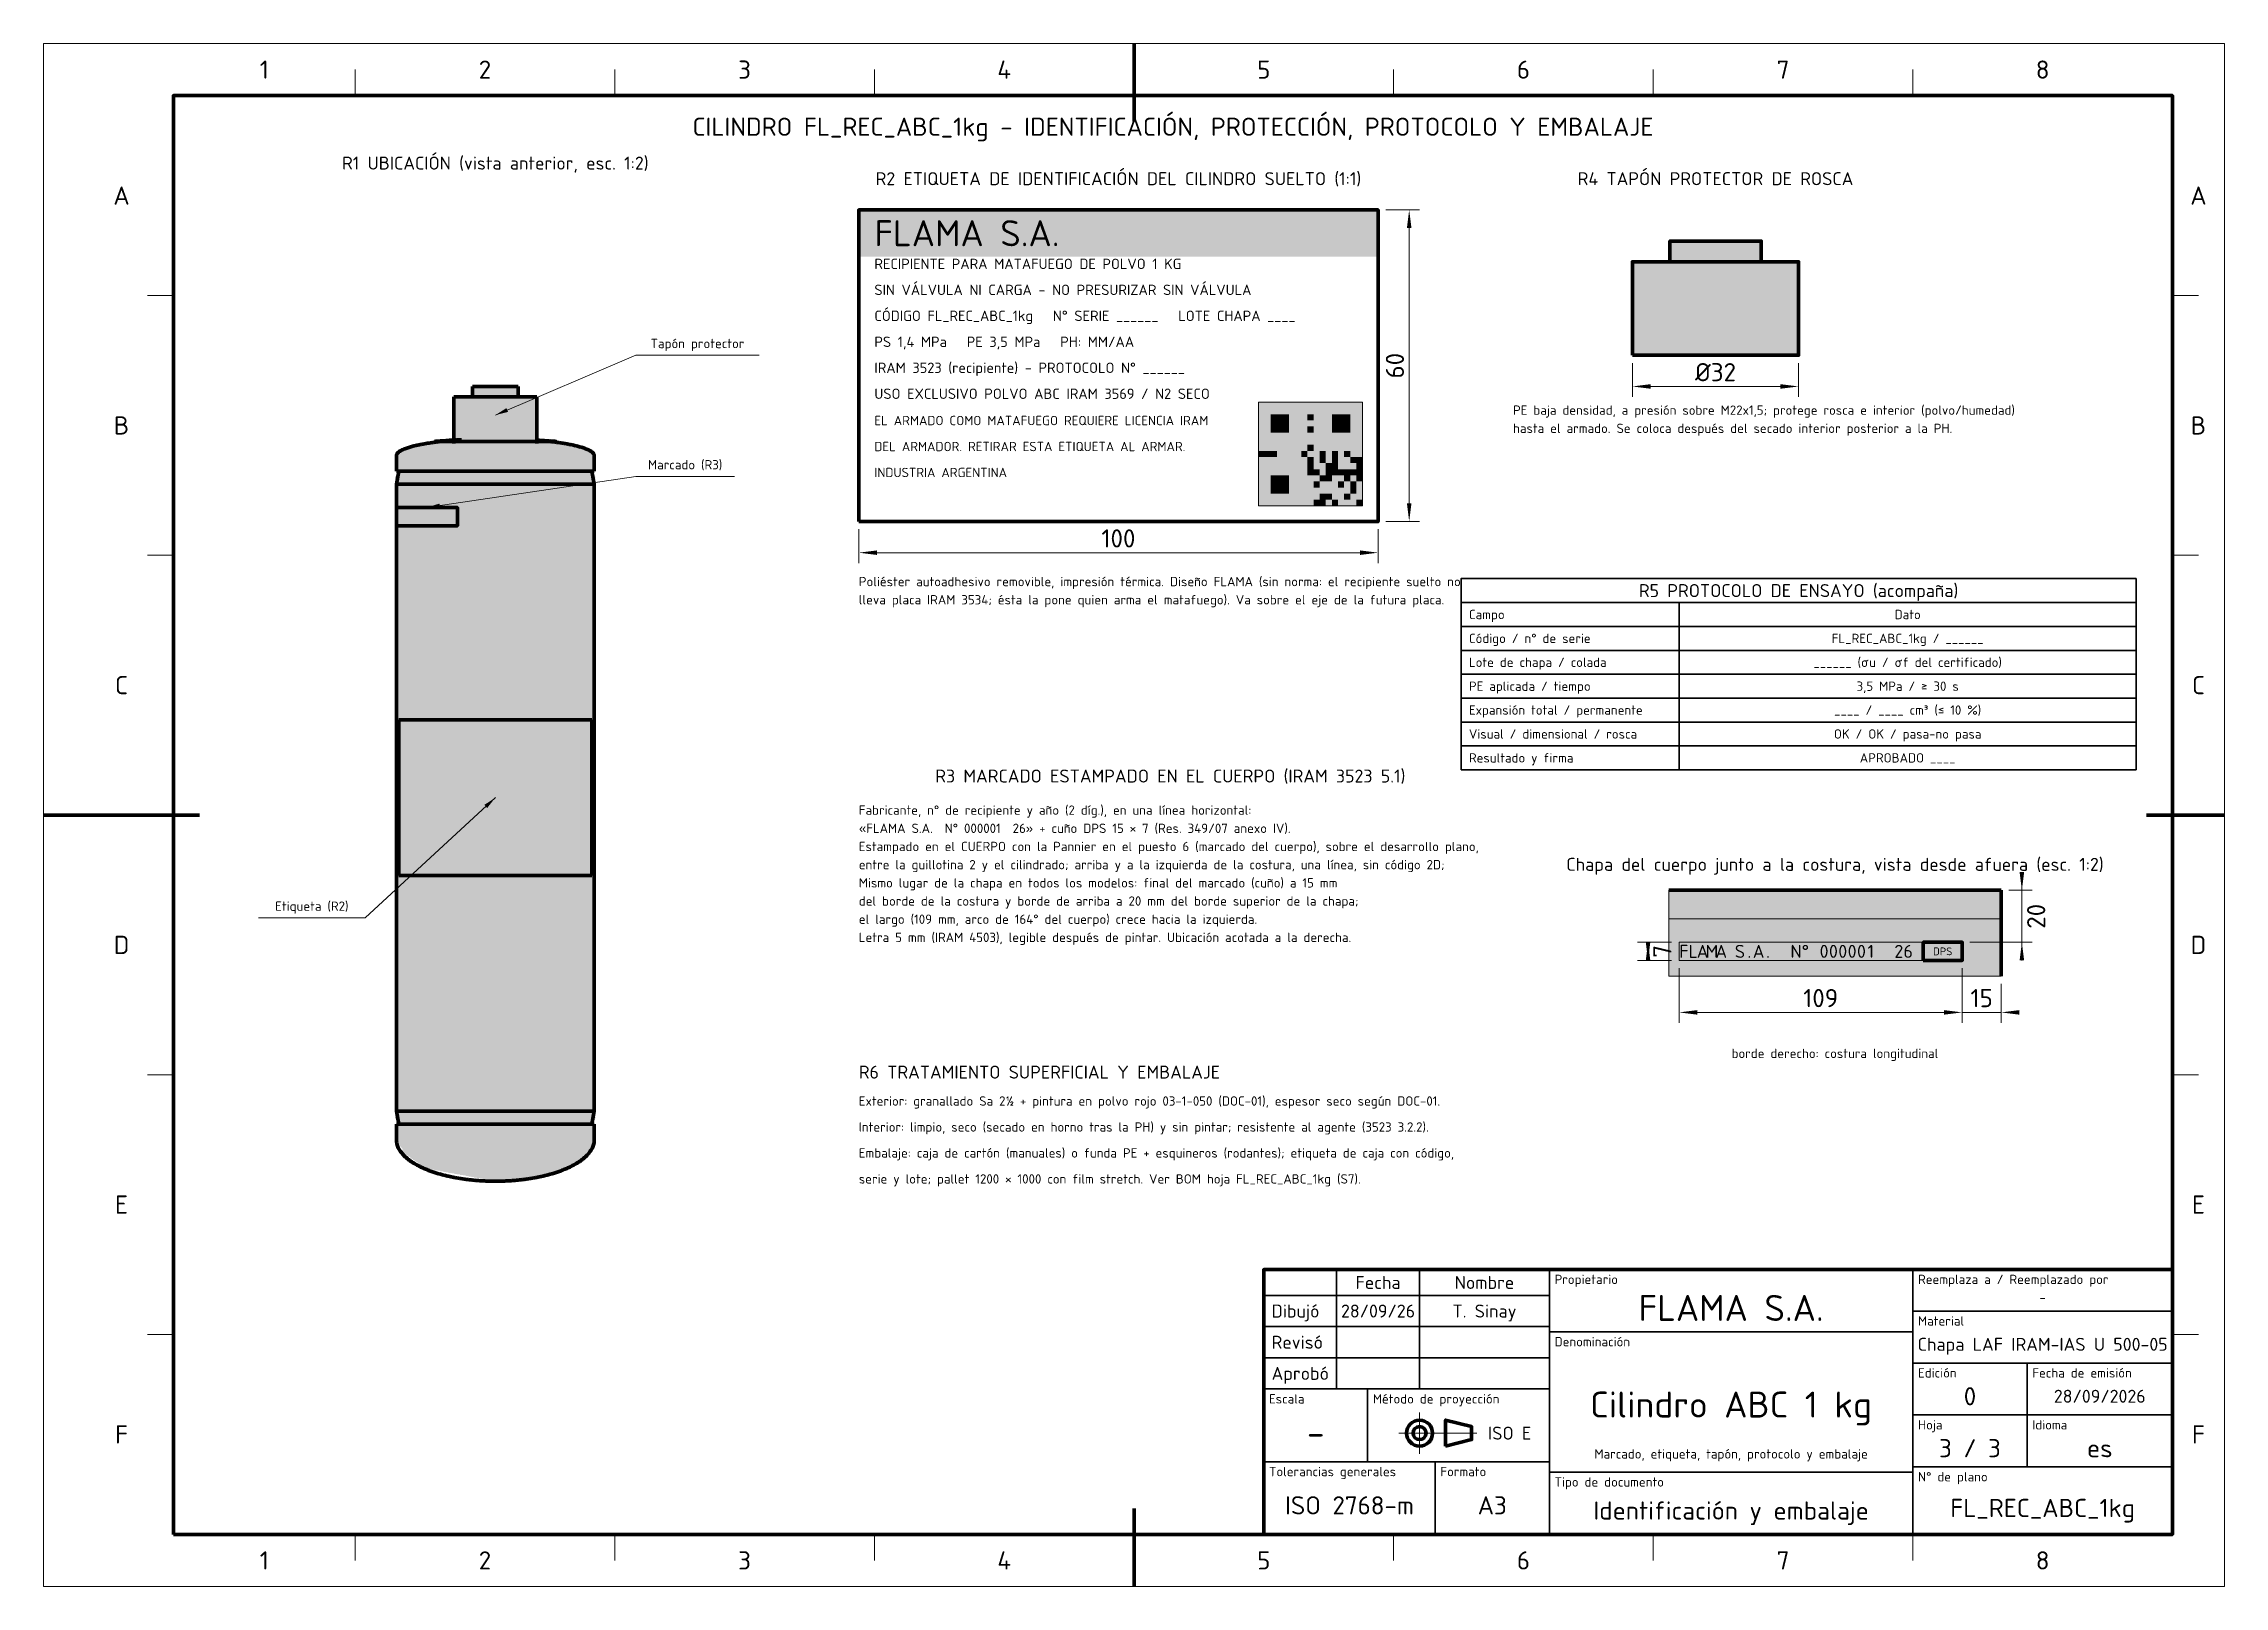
# Model space of a CAD drawing. Header units: millimetres. Extents: x 0 to 1554, y 0 to 420.
# Drawn here: x 1134 to 1554, y 0 to 297 of the extents above; entities that cross this region are included whole.
import ezdxf
from ezdxf.enums import TextEntityAlignment as Align

# ---------------------------------------------------------------- set-up
doc = ezdxf.new("R2010")
doc.units = ezdxf.units.MM
doc.linetypes.add('IRAM-F-TRAZO-PUNTO', pattern=[20, 15, -2, 1, -2])
for name, color, linetype, lineweight in [('01-VISIBLE', 7, 'CONTINUOUS', 70), ('03-EJE', 1, 'IRAM-F-TRAZO-PUNTO', 18), ('04-COTA', 3, 'CONTINUOUS', 18), ('06-TEXTO', 7, 'CONTINUOUS', 25), ('07-RECUADRO', 7, 'CONTINUOUS', 70), ('08-FINA', 5, 'CONTINUOUS', 18), ('10-ROTULO', 7, 'CONTINUOUS', 35), ('11-TEXTO-ROTULO', 7, 'CONTINUOUS', 25), ('13-GRAFICA', 30, 'CONTINUOUS', 18)]:
    doc.layers.add(name, color=color, linetype=linetype, lineweight=lineweight)
doc.styles.add('ISO3098', font='isocpeur.ttf')
doc.dimstyles.new('FLAMA-IRAM', dxfattribs={"dimtxt": 3.5, "dimasz": 3.5, "dimexe": 2, "dimexo": 1.5, "dimgap": 1, "dimtad": 1, "dimdec": 1, "dimtxsty": 'ISO3098', "dimblk": 'IRAM_FLECHA', "dimblk1": 'IRAM_FLECHA', "dimblk2": 'IRAM_FLECHA', "dimcen": 2.5, "dimclrd": 256, "dimclre": 256, "dimclrt": 256, "dimazin": 3, "dimtfac": 1, "dimtmove": 0, "dimatfit": 3, "dimlwd": 18, "dimlwe": 18})

msp = doc.modelspace()

# ---------------------------------------------------------------- texts
at = {"layer": '06-TEXTO', "style": 'ISO3098'}
for s, height, p in [('1', 3.5, (1176.5, 292)), ('2', 3.5, (1219, 292)), ('3', 3.5, (1269, 292)), ('4', 3.5, (1319, 292)), ('5', 3.5, (1369, 292)), ('6', 3.5, (1419, 292)), ('7', 3.5, (1469, 292)), ('8', 3.5, (1519, 292)), ('CILINDRO FL_REC_ABC_1kg - IDENTIFICACIÓN, PROTECCIÓN, PROTOCOLO Y EMBALAJE', 3.5, (1351.5, 281)), ('R1 UBICACIÓN (vista anterior, esc. 1:2)', 2.5, (1221, 274)), ('R2 ETIQUETA DE IDENTIFICACIÓN DEL CILINDRO SUELTO (1:1)', 2.5, (1341, 271)), ('R4 TAPÓN PROTECTOR DE ROSCA', 2.5, (1456, 271)), ('A', 3.5, (1149, 267.75)), ('A', 3.5, (1549, 267.75)), ('B', 3.5, (1149, 223.5)), ('B', 3.5, (1549, 223.5)), ('R5 PROTOCOLO DE ENSAYO (acompaña)', 2.5, (1472, 191.7)), ('Dato', 1.8, (1493, 187.1)), ('FL_REC_ABC_1kg / ______', 1.8, (1493, 182.5)), ('______ (σu / σf del certificado)', 1.8, (1493, 177.9)), ('C', 3.5, (1149, 173.5)), ('3,5 MPa / ≥ 30 s', 1.8, (1493, 173.3)), ('C', 3.5, (1549, 173.5)), ('____ / ____ cm³ (≤ 10 %)', 1.8, (1493, 168.7)), ('OK / OK / pasa-no pasa', 1.8, (1493, 164.1)), ('APROBADO ____', 1.8, (1493, 159.5)), ('R3 MARCADO ESTAMPADO EN EL CUERPO (IRAM 3523 5.1)', 2.5, (1351, 156)), ('D', 3.5, (1149, 123.5)), ('D', 3.5, (1549, 123.5)), ('E', 3.5, (1149, 73.5)), ('E', 3.5, (1549, 73.5)), ('F', 3.5, (1149, 29.25)), ('F', 3.5, (1549, 29.25)), ('1', 3.5, (1176.5, 5)), ('2', 3.5, (1219, 5)), ('3', 3.5, (1269, 5)), ('4', 3.5, (1319, 5)), ('5', 3.5, (1369, 5)), ('6', 3.5, (1419, 5)), ('7', 3.5, (1469, 5)), ('8', 3.5, (1519, 5))]:
    msp.add_text(s, height=height, dxfattribs=at).set_placement(p, align=Align.MIDDLE_CENTER)
for s, height, p in [('Tapón protector', 1.8, (1259.93, 237.832)), ('Marcado (R3)', 1.8, (1257.554, 214.495)), ('Chapa del cuerpo junto a la costura, vista desde afuera (esc. 1:2)', 2.5, (1479, 137)), ('Etiqueta (R2)', 1.8, (1185.654, 129.511))]:
    msp.add_text(s, height=height, dxfattribs=at).set_placement(p, align=Align.BOTTOM_CENTER)
for s, height, p in [('PE baja densidad, a presión sobre M22x1,5; protege rosca e interior (polvo/humedad)', 1.8, (1417, 225)), ('hasta el armado. Se coloca después del secado interior posterior a la PH.', 1.8, (1417, 221.5)), ('Poliéster autoadhesivo removible, impresión térmica. Diseño FLAMA (sin norma: el recipiente suelto no', 1.8, (1291, 192)), ('lleva placa IRAM 3534; ésta la pone quien arma el matafuego). Va sobre el eje de la futura placa.', 1.8, (1291, 188.5)), ('«FLAMA S.A.  N° 000001  26» + cuño DPS 15 × 7 (Res. 349/07 anexo IV).', 1.8, (1291, 144.5)), ('Fabricante, n° de recipiente y año (2 díg.), en una línea horizontal:', 1.8, (1291, 148)), ('Estampado en el CUERPO con la Pannier en el puesto 6 (marcado del cuerpo), sobre el desarrollo plano,', 1.8, (1291, 141)), ('entre la guillotina 2 y el cilindrado; arriba y a la izquierda de la costura, una línea, sin código 2D;', 1.8, (1291, 137.5)), ('Mismo lugar de la chapa en todos los modelos: final del marcado (cuño) a 15 mm', 1.8, (1291, 134)), ('del borde de la costura y borde de arriba a 20 mm del borde superior de la chapa;', 1.8, (1291, 130.5)), ('el largo (109 mm, arco de 164° del cuerpo) crece hacia la izquierda.', 1.8, (1291, 127)), ('Letra 5 mm (IRAM 4503), legible después de pintar. Ubicación acotada a la derecha.', 1.8, (1291, 123.5)), ('R6 TRATAMIENTO SUPERFICIAL Y EMBALAJE', 2.5, (1291, 97)), ('Exterior: granallado Sa 2½ + pintura en polvo rojo 03-1-050 (DOC-01), espesor seco según DOC-01.', 1.8, (1291, 92)), ('Interior: limpio, seco (secado en horno tras la PH) y sin pintar; resistente al agente (3523 3.2.2).', 1.8, (1291, 87)), ('Embalaje: caja de cartón (manuales) o funda PE + esquineros (rodantes); etiqueta de caja con código,', 1.8, (1291, 82)), ('serie y lote; pallet 1200 × 1000 con film stretch. Ver BOM hoja FL_REC_ABC_1kg (S7).', 1.8, (1291, 77))]:
    msp.add_text(s, height=height, dxfattribs=at).set_placement(p, align=Align.BOTTOM_LEFT)
for s, p in [('Campo', (1408.5, 187.1)), ('Código / n° de serie', (1408.5, 182.5)), ('Lote de chapa / colada', (1408.5, 177.9)), ('PE aplicada / tiempo', (1408.5, 173.3)), ('Expansión total / permanente', (1408.5, 168.7)), ('Visual / dimensional / rosca', (1408.5, 164.1)), ('Resultado y firma', (1408.5, 159.5))]:
    msp.add_text(s, height=1.8, dxfattribs=at).set_placement(p, align=Align.MIDDLE_LEFT)
msp.add_text('borde derecho: costura longitudinal', height=1.8, dxfattribs=at).set_placement((1479, 103.5), align=Align.TOP_CENTER)
at = {"layer": '11-TEXTO-ROTULO', "style": 'ISO3098'}
for s, height, p in [('Fecha', 2.5, (1391, 58.5)), ('Nombre', 2.5, (1411.5, 58.5)), ('FLAMA S.A.', 5, (1459, 53.6)), ('-', 1.8, (1519, 55.6)), ('28/09/26', 2.5, (1391, 53)), ('T. Sinay', 2.5, (1411.5, 53)), ('Chapa LAF IRAM-IAS U 500-05', 2.5, (1519, 46.6)), ('0', 3.5, (1505, 36.6)), ('28/09/2026', 2.5, (1530, 36.6)), ('Cilindro ABC 1 kg', 5, (1459, 35)), ('-', 5, (1379, 29.6)), ('Marcado, etiqueta, tapón, protocolo y embalaje', 1.8, (1459, 25.5)), ('3 / 3', 3.5, (1505, 26.6)), ('es', 3.5, (1530, 26.6)), ('ISO 2768-m', 3.5, (1385.5, 15.6)), ('A3', 3.5, (1413, 15.6)), ('FL_REC_ABC_1kg', 3.5, (1519, 15.1)), ('Identificación y embalaje', 3.5, (1459, 14.6))]:
    msp.add_text(s, height=height, dxfattribs=at).set_placement(p, align=Align.MIDDLE_CENTER)
for s, p in [('Propietario', (1425, 60)), ('Reemplaza a / Reemplazado por', (1495, 60)), ('Material', (1495, 52)), ('Denominación', (1425, 48)), ('Edición', (1495, 42)), ('Fecha de emisión', (1517, 42)), ('Escala', (1370, 37)), ('Método de proyección', (1390, 37)), ('Hoja', (1495, 32)), ('Idioma', (1517, 32)), ('Tolerancias generales', (1370, 23)), ('Formato', (1403, 23)), ('Tipo de documento', (1425, 21)), ('N° de plano', (1495, 22))]:
    msp.add_text(s, height=1.8, dxfattribs=at).set_placement(p, align=Align.TOP_LEFT)
for s, p in [('Dibujó', (1370.5, 53)), ('Revisó', (1370.5, 47)), ('Aprobó', (1370.5, 41))]:
    msp.add_text(s, height=2.5, dxfattribs=at).set_placement(p, align=Align.MIDDLE_LEFT)
msp.add_text('ISO E', height=2.5, dxfattribs=at).set_placement((1420.5, 29.5), align=Align.MIDDLE_RIGHT)
at = {"layer": '13-GRAFICA', "true_color": 0xffffff, "style": 'ISO3098'}
msp.add_text('FLAMA S.A.', height=5, dxfattribs=at).set_placement((1294, 263), align=Align.TOP_LEFT)
at = {"layer": '13-GRAFICA', "style": 'ISO3098'}
for s, height, p in [('RECIPIENTE PARA MATAFUEGO DE POLVO 1 KG', 2, (1294, 253)), ('CÓDIGO FL_REC_ABC_1kg   N° SERIE ______   LOTE CHAPA ____', 2, (1294, 243)), ('PS 1,4 MPa   PE 3,5 MPa   PH: MM/AA', 2, (1294, 238)), ('IRAM 3523 (recipiente) - PROTOCOLO N° ______', 2, (1294, 233)), ('USO EXCLUSIVO POLVO ABC IRAM 3569 / N2 SECO', 2, (1294, 228)), ('DEL ARMADOR. RETIRAR ESTA ETIQUETA AL ARMAR.', 1.8, (1294, 218)), ('INDUSTRIA ARGENTINA', 1.8, (1294, 213))]:
    msp.add_text(s, height=height, dxfattribs=at).set_placement(p, align=Align.BOTTOM_LEFT)
at = {"layer": '13-GRAFICA', "true_color": 0xc81e2d, "style": 'ISO3098'}
for s, height, p in [('SIN VÁLVULA NI CARGA - NO PRESURIZAR SIN VÁLVULA', 2, (1294, 248)), ('EL ARMADO COMO MATAFUEGO REQUIERE LICENCIA IRAM', 1.8, (1294, 223))]:
    msp.add_text(s, height=height, dxfattribs=at).set_placement(p, align=Align.BOTTOM_LEFT)
at = {"layer": '13-GRAFICA', "true_color": 0x5a0a0f, "style": 'ISO3098'}
for s, height, p in [('F', 2.5, (1449.9, 122.25)), ('L', 2.5, (1451.7, 122.25)), ('A', 2.5, (1453.5, 122.25)), ('M', 2.5, (1455.3, 122.25)), ('A', 2.5, (1457.1, 122.25)), ('S', 2.5, (1460.7, 122.25)), ('A', 2.5, (1464.3, 122.25)), ('N', 2.5, (1471.5, 122.25)), ('°', 2.5, (1473.3, 122.25)), ('0', 2.5, (1476.9, 122.25)), ('0', 2.5, (1478.7, 122.25)), ('0', 2.5, (1480.5, 122.25)), ('0', 2.5, (1482.3, 122.25)), ('0', 2.5, (1484.1, 122.25)), ('1', 2.5, (1485.9, 122.25)), ('2', 2.5, (1491.3, 122.25)), ('6', 2.5, (1493.1, 122.25)), ('DPS', 1.5, (1499.75, 122.25)), ('.', 2.5, (1462.5, 122.25)), ('.', 2.5, (1466.1, 122.25))]:
    msp.add_text(s, height=height, dxfattribs=at).set_placement(p, align=Align.MIDDLE_CENTER)

# ---------------------------------------------------------------- blocks, each defined once
blk = doc.blocks.new('IRAM_FLECHA')
blk.add_solid([(0, 0), (-1, 0.125), (-1, -0.125)])

# ---------------------------------------------------------------- dimensions: what is measured, and where the dimension line sits
at = {"layer": '04-COTA'}
for base, p1, p2, override in [((1397, 205), (1391, 205), (1391, 265), {"dimlfac": 1}), ((1515, 134), (1511, 134), (1503.5, 124), {"dimlfac": 2}), ((1443, 124), (1449, 124), (1449, 120.5), {"dimlfac": 2})]:
    msp.add_linear_dim(base=base, p1=p1, p2=p2, angle=90, dimstyle='FLAMA-IRAM', override=override, dxfattribs=at).render()
for base, p1, p2, override in [((1440, 231), (1440, 237), (1472, 237), {"dimlfac": 1, "dimpost": '%%c<>'}), ((1291, 199), (1291, 205), (1391, 205), {"dimlfac": 1}), ((1449, 110.5), (1449, 120.5), (1503.5, 120.5), {"dimlfac": 2}), ((1503.5, 110.5), (1503.5, 120.5), (1511, 117.5), {"dimlfac": 2})]:
    msp.add_linear_dim(base=base, p1=p1, p2=p2, dimstyle='FLAMA-IRAM', override=override, dxfattribs=at).render()

# ---------------------------------------------------------------- hatches: boundary and pattern name
at = {"layer": '08-FINA'}
h = msp.add_hatch(color=7, dxfattribs=at)
h.dxf.hatch_style = 1
h.paths.add_polyline_path([(1221, 225.487), (1223.456, 226.1), (1223.142, 226.836)])
h = msp.add_hatch(color=7, dxfattribs=at)
h.dxf.hatch_style = 1
h.paths.add_polyline_path([(1207.821, 207.695), (1210.353, 207.668), (1210.235, 208.459)])
h = msp.add_hatch(color=7, dxfattribs=at)
h.dxf.hatch_style = 1
h.paths.add_polyline_path([(1221, 151.848), (1218.892, 150.445), (1219.435, 149.857)])
at = {"layer": '13-GRAFICA', "true_color": 0xc81e2d}
h = msp.add_hatch(color=7, dxfattribs=at)
h.dxf.hatch_style = 1
h.paths.add_polyline_path([(1391, 256), (1391, 265), (1291, 265), (1291, 256)])
at = {"layer": '13-GRAFICA', "true_color": 0xffd200}
h = msp.add_hatch(color=7, dxfattribs=at)
h.dxf.hatch_style = 1
h.paths.add_polyline_path([(1464.8, 255), (1464.8, 259), (1447.2, 259), (1447.2, 255)])
h = msp.add_hatch(color=7, dxfattribs=at)
h.dxf.hatch_style = 1
h.paths.add_polyline_path([(1472, 237), (1472, 255), (1440, 255), (1440, 237)])
h = msp.add_hatch(color=7, dxfattribs=at)
h.dxf.hatch_style = 1
h.paths.add_polyline_path([(1212.975, 220.5), (1212.975, 229), (1216.575, 229), (1216.575, 231), (1225.375, 231), (1225.375, 229), (1228.975, 229), (1228.975, 220.6), (1228.475, 220.6), (1228.475, 220.5)])
at = {"layer": '13-GRAFICA', "true_color": 0xffffff}
h = msp.add_hatch(color=7, dxfattribs=at)
h.dxf.hatch_style = 1
h.paths.add_polyline_path([(1388, 208), (1388, 228), (1368, 228), (1368, 208)])
at = {"layer": '13-GRAFICA', "true_color": 0x191919}
h = msp.add_hatch(color=7, dxfattribs=at)
h.dxf.hatch_style = 1
h.paths.add_polyline_path([(1368, 228), (1369.176, 228), (1369.176, 226.824), (1369.176, 220.941), (1369.176, 219.765), (1368, 219.765)])
h = msp.add_hatch(color=7, dxfattribs=at)
h.dxf.hatch_style = 1
h.paths.add_polyline_path([(1375.059, 228), (1375.059, 226.824), (1369.176, 226.824), (1369.176, 228)])
h = msp.add_hatch(color=7, dxfattribs=at)
h.dxf.hatch_style = 1
h.paths.add_polyline_path([(1376.235, 228), (1376.235, 219.765), (1375.059, 219.765), (1375.059, 220.941), (1375.059, 226.824), (1375.059, 228)])
h = msp.add_hatch(color=7, dxfattribs=at)
h.dxf.hatch_style = 1
h.paths.add_polyline_path([(1379.765, 228), (1380.941, 228), (1380.941, 226.824), (1380.941, 220.941), (1380.941, 219.765), (1379.765, 219.765)])
h = msp.add_hatch(color=7, dxfattribs=at)
h.dxf.hatch_style = 1
h.paths.add_polyline_path([(1386.824, 228), (1386.824, 226.824), (1380.941, 226.824), (1380.941, 228)])
h = msp.add_hatch(color=7, dxfattribs=at)
h.dxf.hatch_style = 1
h.paths.add_polyline_path([(1388, 228), (1388, 219.765), (1386.824, 219.765), (1386.824, 220.941), (1386.824, 226.824), (1386.824, 228)])
h = msp.add_hatch(color=7, dxfattribs=at)
h.dxf.hatch_style = 1
h.paths.add_polyline_path([(1373.882, 222.118), (1370.353, 222.118), (1370.353, 225.647), (1373.882, 225.647)])
h = msp.add_hatch(color=7, dxfattribs=at)
h.dxf.hatch_style = 1
h.paths.add_polyline_path([(1378.588, 224.471), (1378.588, 225.647), (1377.412, 225.647), (1377.412, 224.471)])
h = msp.add_hatch(color=7, dxfattribs=at)
h.dxf.hatch_style = 1
h.paths.add_polyline_path([(1378.588, 222.118), (1378.588, 223.294), (1377.412, 223.294), (1377.412, 222.118)])
h = msp.add_hatch(color=7, dxfattribs=at)
h.dxf.hatch_style = 1
h.paths.add_polyline_path([(1385.647, 222.118), (1382.118, 222.118), (1382.118, 225.647), (1385.647, 225.647)])
at = {"layer": '13-GRAFICA', "true_color": 0xb21820}
h = msp.add_hatch(color=7, dxfattribs=at)
h.dxf.hatch_style = 1
h.paths.add_polyline_path([(1240.075, 214.7), (1201.975, 214.7), (1201.975, 217.8), (1202.175, 217.9), (1202.175, 218.1), (1202.375, 218.2), (1202.475, 218.5), (1202.675, 218.5), (1202.675, 218.6), (1202.875, 218.6), (1202.875, 218.7), (1203.175, 218.7), (1203.175, 218.8), (1203.375, 218.8), (1203.375, 218.9), (1203.575, 218.9), (1203.575, 219), (1203.775, 219), (1203.775, 219.1), (1204.375, 219.2), (1204.375, 219.3), (1205.075, 219.3), (1205.075, 219.4), (1205.675, 219.4), (1205.675, 219.5), (1207.775, 219.7), (1207.775, 219.8), (1208.375, 219.8), (1208.375, 219.9), (1209.075, 219.9), (1209.075, 220), (1210.475, 220.1), (1210.475, 220.2), (1211.075, 220.2), (1211.075, 220.3), (1212.475, 220.4), (1212.475, 220.5), (1228.475, 220.5), (1228.475, 220.6), (1229.475, 220.6), (1229.475, 220.5), (1230.375, 220.5), (1230.375, 220.4), (1231.375, 220.4), (1231.375, 220.3), (1232.375, 220.3), (1232.375, 220.2), (1234.075, 220.1), (1234.075, 220), (1234.475, 220), (1234.475, 219.9), (1234.975, 219.9), (1234.975, 219.8), (1235.375, 219.8), (1235.375, 219.7), (1235.875, 219.7), (1235.875, 219.6), (1236.375, 219.6), (1236.375, 219.5), (1236.775, 219.5), (1236.775, 219.4), (1237.675, 219.3), (1237.675, 219.2), (1238.275, 219.1), (1238.275, 219), (1238.475, 219), (1238.475, 218.9), (1238.775, 218.9), (1238.775, 218.8), (1238.975, 218.8), (1238.975, 218.7), (1239.375, 218.6), (1239.375, 218.5), (1239.575, 218.5), (1239.775, 218.2), (1239.975, 218.1), (1239.975, 217.9), (1240.075, 217.9)])
at = {"layer": '13-GRAFICA', "true_color": 0x191919}
h = msp.add_hatch(color=7, dxfattribs=at)
h.dxf.hatch_style = 1
h.paths.add_polyline_path([(1369.176, 217.412), (1369.176, 218.588), (1368, 218.588), (1368, 217.412)])
h = msp.add_hatch(color=7, dxfattribs=at)
h.dxf.hatch_style = 1
h.paths.add_polyline_path([(1369.176, 219.765), (1369.176, 220.941), (1375.059, 220.941), (1375.059, 219.765)])
h = msp.add_hatch(color=7, dxfattribs=at)
h.dxf.hatch_style = 1
h.paths.add_polyline_path([(1370.353, 217.412), (1370.353, 218.588), (1369.176, 218.588), (1369.176, 217.412)])
h = msp.add_hatch(color=7, dxfattribs=at)
h.dxf.hatch_style = 1
h.paths.add_polyline_path([(1371.529, 217.412), (1371.529, 218.588), (1370.353, 218.588), (1370.353, 217.412)])
h = msp.add_hatch(color=7, dxfattribs=at)
h.dxf.hatch_style = 1
h.paths.add_polyline_path([(1377.412, 217.412), (1377.412, 218.588), (1376.235, 218.588), (1376.235, 217.412)])
h = msp.add_hatch(color=7, dxfattribs=at)
h.dxf.hatch_style = 1
h.paths.add_polyline_path([(1378.588, 218.588), (1378.588, 219.765), (1377.412, 219.765), (1377.412, 218.588)])
h = msp.add_hatch(color=7, dxfattribs=at)
h.dxf.hatch_style = 1
h.paths.add_polyline_path([(1380.941, 217.412), (1380.941, 218.588), (1379.765, 218.588), (1379.765, 217.412)])
h = msp.add_hatch(color=7, dxfattribs=at)
h.dxf.hatch_style = 1
h.paths.add_polyline_path([(1380.941, 219.765), (1380.941, 220.941), (1386.824, 220.941), (1386.824, 219.765)])
h = msp.add_hatch(color=7, dxfattribs=at)
h.dxf.hatch_style = 1
h.paths.add_polyline_path([(1383.294, 217.412), (1383.294, 218.588), (1382.118, 218.588), (1382.118, 217.412)])
h = msp.add_hatch(color=7, dxfattribs=at)
h.dxf.hatch_style = 1
h.paths.add_polyline_path([(1385.647, 217.412), (1385.647, 218.588), (1384.471, 218.588), (1384.471, 217.412)])
at = {"layer": '13-GRAFICA', "true_color": 0xb21820}
h = msp.add_hatch(color=7, dxfattribs=at)
h.dxf.hatch_style = 1
h.paths.add_polyline_path([(1239.775, 213.9), (1202.275, 213.9), (1202.275, 214.3), (1202.375, 214.3), (1202.375, 214.7), (1239.575, 214.7), (1239.575, 214.6), (1239.675, 214.6), (1239.675, 214), (1239.775, 214)])
at = {"layer": '13-GRAFICA', "true_color": 0x191919}
h = msp.add_hatch(color=7, dxfattribs=at)
h.dxf.hatch_style = 1
h.paths.add_polyline_path([(1368, 216.235), (1369.176, 216.235), (1369.176, 215.059), (1369.176, 209.176), (1369.176, 208), (1368, 208)])
h = msp.add_hatch(color=7, dxfattribs=at)
h.dxf.hatch_style = 1
h.paths.add_polyline_path([(1375.059, 216.235), (1375.059, 215.059), (1369.176, 215.059), (1369.176, 216.235)])
h = msp.add_hatch(color=7, dxfattribs=at)
h.dxf.hatch_style = 1
h.paths.add_polyline_path([(1376.235, 216.235), (1376.235, 208), (1375.059, 208), (1375.059, 209.176), (1375.059, 215.059), (1375.059, 216.235)])
h = msp.add_hatch(color=7, dxfattribs=at)
h.dxf.hatch_style = 1
h.paths.add_polyline_path([(1378.588, 216.235), (1378.588, 217.412), (1377.412, 217.412), (1377.412, 216.235)])
h = msp.add_hatch(color=7, dxfattribs=at)
h.dxf.hatch_style = 1
h.paths.add_polyline_path([(1378.588, 215.059), (1378.588, 216.235), (1377.412, 216.235), (1377.412, 215.059)])
h = msp.add_hatch(color=7, dxfattribs=at)
h.dxf.hatch_style = 1
h.paths.add_polyline_path([(1378.588, 213.882), (1378.588, 215.059), (1377.412, 215.059), (1377.412, 213.882)])
h = msp.add_hatch(color=7, dxfattribs=at)
h.dxf.hatch_style = 1
h.paths.add_polyline_path([(1379.765, 213.882), (1379.765, 215.059), (1378.588, 215.059), (1378.588, 213.882)])
h = msp.add_hatch(color=7, dxfattribs=at)
h.dxf.hatch_style = 1
h.paths.add_polyline_path([(1380.941, 216.235), (1380.941, 217.412), (1379.765, 217.412), (1379.765, 216.235)])
h = msp.add_hatch(color=7, dxfattribs=at)
h.dxf.hatch_style = 1
h.paths.add_polyline_path([(1382.118, 215.059), (1382.118, 216.235), (1380.941, 216.235), (1380.941, 215.059)])
h = msp.add_hatch(color=7, dxfattribs=at)
h.dxf.hatch_style = 1
h.paths.add_polyline_path([(1382.118, 213.882), (1382.118, 215.059), (1380.941, 215.059), (1380.941, 213.882)])
h = msp.add_hatch(color=7, dxfattribs=at)
h.dxf.hatch_style = 1
h.paths.add_polyline_path([(1383.294, 216.235), (1383.294, 217.412), (1382.118, 217.412), (1382.118, 216.235)])
h = msp.add_hatch(color=7, dxfattribs=at)
h.dxf.hatch_style = 1
h.paths.add_polyline_path([(1383.294, 215.059), (1383.294, 216.235), (1382.118, 216.235), (1382.118, 215.059)])
h = msp.add_hatch(color=7, dxfattribs=at)
h.dxf.hatch_style = 1
h.paths.add_polyline_path([(1383.294, 213.882), (1383.294, 215.059), (1382.118, 215.059), (1382.118, 213.882)])
h = msp.add_hatch(color=7, dxfattribs=at)
h.dxf.hatch_style = 1
h.paths.add_polyline_path([(1384.471, 213.882), (1384.471, 215.059), (1383.294, 215.059), (1383.294, 213.882)])
h = msp.add_hatch(color=7, dxfattribs=at)
h.dxf.hatch_style = 1
h.paths.add_polyline_path([(1385.647, 213.882), (1385.647, 215.059), (1384.471, 215.059), (1384.471, 213.882)])
h = msp.add_hatch(color=7, dxfattribs=at)
h.dxf.hatch_style = 1
h.paths.add_polyline_path([(1386.824, 216.235), (1386.824, 217.412), (1385.647, 217.412), (1385.647, 216.235)])
h = msp.add_hatch(color=7, dxfattribs=at)
h.dxf.hatch_style = 1
h.paths.add_polyline_path([(1386.824, 213.882), (1386.824, 215.059), (1385.647, 215.059), (1385.647, 213.882)])
h = msp.add_hatch(color=7, dxfattribs=at)
h.dxf.hatch_style = 1
h.paths.add_polyline_path([(1388, 216.235), (1388, 217.412), (1386.824, 217.412), (1386.824, 216.235)])
h = msp.add_hatch(color=7, dxfattribs=at)
h.dxf.hatch_style = 1
h.paths.add_polyline_path([(1388, 215.059), (1388, 216.235), (1386.824, 216.235), (1386.824, 215.059)])
h = msp.add_hatch(color=7, dxfattribs=at)
h.dxf.hatch_style = 1
h.paths.add_polyline_path([(1388, 213.882), (1388, 215.059), (1386.824, 215.059), (1386.824, 213.882)])
at = {"layer": '13-GRAFICA', "true_color": 0xb21820}
h = msp.add_hatch(color=7, dxfattribs=at)
h.dxf.hatch_style = 1
h.paths.add_polyline_path([(1201.875, 213.8), (1201.875, 213.9), (1240.075, 213.9), (1240.075, 213.8), (1240.275, 213.7), (1240.275, 213.2), (1240.175, 213.2), (1240.175, 213), (1201.875, 213), (1201.875, 213.1), (1201.675, 213.2), (1201.675, 213.7)])
h = msp.add_hatch(color=7, dxfattribs=at)
h.dxf.hatch_style = 1
h.paths.add_polyline_path([(1202.075, 212.6), (1202.075, 213), (1239.875, 213), (1239.875, 212.9), (1239.975, 212.9), (1239.975, 212.3), (1240.075, 212.3), (1240.075, 91.4), (1239.975, 91.4), (1239.975, 90.8), (1239.875, 90.8), (1239.875, 90.7), (1221.775, 90.7), (1221.775, 136.8), (1239.575, 136.8), (1239.575, 166.8), (1221.775, 166.8), (1221.775, 211.7), (1220.275, 211.7), (1220.275, 166.8), (1202.475, 166.8), (1202.475, 136.8), (1220.275, 136.8), (1220.275, 90.7), (1202.075, 90.7), (1202.075, 91.1), (1201.975, 91.1), (1201.975, 212.6)])
h = msp.add_hatch(color=7, dxfattribs=at)
h.dxf.hatch_style = 1
h.paths.add_polyline_path([(1221.775, 211.7), (1221.775, 166.8), (1220.275, 166.8), (1220.275, 211.7)])
at = {"layer": '13-GRAFICA', "true_color": 0x191919}
h = msp.add_hatch(color=7, dxfattribs=at)
h.dxf.hatch_style = 1
h.paths.add_polyline_path([(1373.882, 210.353), (1370.353, 210.353), (1370.353, 213.882), (1373.882, 213.882)])
h = msp.add_hatch(color=7, dxfattribs=at)
h.dxf.hatch_style = 1
h.paths.add_polyline_path([(1379.765, 211.529), (1379.765, 212.706), (1378.588, 212.706), (1378.588, 211.529)])
h = msp.add_hatch(color=7, dxfattribs=at)
h.dxf.hatch_style = 1
h.paths.add_polyline_path([(1380.941, 212.706), (1380.941, 213.882), (1379.765, 213.882), (1379.765, 212.706)])
h = msp.add_hatch(color=7, dxfattribs=at)
h.dxf.hatch_style = 1
h.paths.add_polyline_path([(1380.941, 209.176), (1380.941, 210.353), (1379.765, 210.353), (1379.765, 209.176)])
h = msp.add_hatch(color=7, dxfattribs=at)
h.dxf.hatch_style = 1
h.paths.add_polyline_path([(1382.118, 212.706), (1382.118, 213.882), (1380.941, 213.882), (1380.941, 212.706)])
h = msp.add_hatch(color=7, dxfattribs=at)
h.dxf.hatch_style = 1
h.paths.add_polyline_path([(1382.118, 209.176), (1382.118, 210.353), (1380.941, 210.353), (1380.941, 209.176)])
h = msp.add_hatch(color=7, dxfattribs=at)
h.dxf.hatch_style = 1
h.paths.add_polyline_path([(1384.471, 211.529), (1384.471, 212.706), (1383.294, 212.706), (1383.294, 211.529)])
h = msp.add_hatch(color=7, dxfattribs=at)
h.dxf.hatch_style = 1
h.paths.add_polyline_path([(1385.647, 212.706), (1385.647, 213.882), (1384.471, 213.882), (1384.471, 212.706)])
h = msp.add_hatch(color=7, dxfattribs=at)
h.dxf.hatch_style = 1
h.paths.add_polyline_path([(1385.647, 209.176), (1385.647, 210.353), (1384.471, 210.353), (1384.471, 209.176)])
h = msp.add_hatch(color=7, dxfattribs=at)
h.dxf.hatch_style = 1
h.paths.add_polyline_path([(1386.824, 211.529), (1386.824, 212.706), (1385.647, 212.706), (1385.647, 211.529)])
h = msp.add_hatch(color=7, dxfattribs=at)
h.dxf.hatch_style = 1
h.paths.add_polyline_path([(1386.824, 210.353), (1386.824, 211.529), (1385.647, 211.529), (1385.647, 210.353)])
h = msp.add_hatch(color=7, dxfattribs=at)
h.dxf.hatch_style = 1
h.paths.add_polyline_path([(1388, 212.706), (1388, 213.882), (1386.824, 213.882), (1386.824, 212.706)])
h = msp.add_hatch(color=7, dxfattribs=at)
h.dxf.hatch_style = 1
h.paths.add_polyline_path([(1369.176, 208), (1369.176, 209.176), (1375.059, 209.176), (1375.059, 208)])
h = msp.add_hatch(color=7, dxfattribs=at)
h.dxf.hatch_style = 1
h.paths.add_polyline_path([(1379.765, 208), (1379.765, 209.176), (1378.588, 209.176), (1378.588, 208)])
h = msp.add_hatch(color=7, dxfattribs=at)
h.dxf.hatch_style = 1
h.paths.add_polyline_path([(1380.941, 208), (1380.941, 209.176), (1379.765, 209.176), (1379.765, 208)])
h = msp.add_hatch(color=7, dxfattribs=at)
h.dxf.hatch_style = 1
h.paths.add_polyline_path([(1383.294, 208), (1383.294, 209.176), (1382.118, 209.176), (1382.118, 208)])
h = msp.add_hatch(color=7, dxfattribs=at)
h.dxf.hatch_style = 1
h.paths.add_polyline_path([(1388, 208), (1388, 209.176), (1386.824, 209.176), (1386.824, 208)])
at = {"layer": '13-GRAFICA', "true_color": 0xffffff}
h = msp.add_hatch(color=7, dxfattribs=at)
h.dxf.hatch_style = 1
h.paths.add_polyline_path([(1202.475, 136.8), (1202.475, 166.8), (1239.575, 166.8), (1239.575, 136.8)])
at = {"layer": '13-GRAFICA', "true_color": 0xc81e2d}
h = msp.add_hatch(color=7, dxfattribs=at)
h.dxf.hatch_style = 1
h.paths.add_polyline_path([(1239.575, 162.3), (1202.475, 162.3), (1202.475, 166.8), (1239.575, 166.8)])
at = {"layer": '13-GRAFICA', "true_color": 0xb21820}
h = msp.add_hatch(color=7, dxfattribs=at)
h.dxf.hatch_style = 1
h.paths.add_polyline_path([(1240.075, 89.8), (1221.775, 89.8), (1221.775, 89.5), (1220.275, 89.5), (1220.275, 89.8), (1201.875, 89.8), (1201.875, 89.9), (1201.675, 90), (1201.675, 90.5), (1201.875, 90.6), (1201.875, 90.7), (1220.275, 90.7), (1220.275, 136.8), (1221.775, 136.8), (1221.775, 90.7), (1240.075, 90.7), (1240.075, 90.6), (1240.275, 90.5), (1240.275, 90.3), (1240.375, 90.3)])
h = msp.add_hatch(color=7, dxfattribs=at)
h.dxf.hatch_style = 1
h.paths.add_polyline_path([(1511, 117.5), (1511, 134), (1447, 134), (1447, 117.5)])
h = msp.add_hatch(color=7, dxfattribs=at)
h.dxf.hatch_style = 1
h.paths.add_polyline_path([(1201.975, 86.3), (1201.975, 89), (1240.075, 89), (1240.075, 85.6), (1239.975, 85.6), (1239.975, 85.1), (1239.875, 85.1), (1239.875, 84.8), (1239.775, 84.8), (1239.775, 84.6), (1239.675, 84.6), (1239.675, 84.3), (1239.475, 84.2), (1239.475, 84), (1239.275, 83.9), (1239.275, 83.7), (1238.975, 83.5), (1238.975, 83.3), (1238.475, 82.9), (1238.375, 82.7), (1238.175, 82.7), (1237.675, 82.1), (1237.475, 82.1), (1237.275, 81.8), (1236.875, 81.7), (1236.775, 81.5), (1236.575, 81.5), (1236.575, 81.4), (1236.375, 81.4), (1236.375, 81.3), (1235.775, 81.1), (1235.675, 80.9), (1235.475, 80.9), (1235.475, 80.8), (1235.275, 80.8), (1235.275, 80.7), (1234.875, 80.6), (1234.875, 80.5), (1234.675, 80.5), (1234.675, 80.4), (1234.075, 80.3), (1234.075, 80.2), (1233.675, 80.2), (1233.675, 80.1), (1233.375, 80.1), (1233.375, 80), (1232.975, 80), (1232.975, 79.9), (1232.675, 79.9), (1232.675, 79.8), (1232.275, 79.8), (1232.275, 79.7), (1231.975, 79.7), (1231.975, 79.6), (1231.575, 79.6), (1231.575, 79.5), (1231.275, 79.5), (1231.275, 79.4), (1230.875, 79.4), (1230.875, 79.3), (1230.575, 79.3), (1230.575, 79.2), (1230.175, 79.2), (1230.175, 79.1), (1229.875, 79.1), (1229.875, 79), (1229.475, 79), (1229.475, 78.9), (1229.175, 78.9), (1229.175, 78.8), (1228.775, 78.8), (1228.775, 78.7), (1228.475, 78.7), (1228.475, 78.6), (1226.375, 78.5), (1226.375, 78.4), (1225.175, 78.4), (1225.175, 78.3), (1223.975, 78.3), (1223.975, 78.2), (1222.775, 78.2), (1222.775, 78.1), (1221.575, 78.1), (1221.575, 78), (1220.175, 78.1), (1220.175, 78.2), (1219.075, 78.3), (1219.075, 78.4), (1218.575, 78.4), (1218.575, 78.5), (1217.975, 78.5), (1217.975, 78.6), (1217.475, 78.6), (1217.475, 78.7), (1216.875, 78.7), (1216.875, 78.8), (1216.375, 78.8), (1216.375, 78.9), (1215.875, 78.9), (1215.875, 79), (1215.275, 79), (1215.275, 79.1), (1214.775, 79.1), (1214.775, 79.2), (1214.175, 79.2), (1214.175, 79.3), (1213.075, 79.4), (1213.075, 79.5), (1212.575, 79.5), (1212.575, 79.6), (1211.975, 79.6), (1211.975, 79.7), (1211.475, 79.7), (1211.475, 79.8), (1210.975, 79.8), (1210.975, 79.9), (1210.375, 79.9), (1210.375, 80), (1209.875, 80), (1209.875, 80.1), (1209.275, 80.1), (1209.275, 80.2), (1208.775, 80.2), (1208.775, 80.3), (1207.675, 80.4), (1207.575, 80.6), (1207.375, 80.6), (1207.275, 80.8), (1207.075, 80.8), (1206.975, 81), (1206.775, 81), (1206.675, 81.2), (1206.475, 81.2), (1206.275, 81.5), (1206.075, 81.5), (1205.975, 81.7), (1205.775, 81.7), (1205.675, 81.9), (1205.475, 81.9), (1205.375, 82.1), (1205.175, 82.1), (1205.075, 82.3), (1204.875, 82.3), (1204.775, 82.5), (1204.575, 82.5), (1204.375, 82.8), (1204.175, 82.8), (1204.075, 83), (1203.875, 83), (1203.675, 83.3), (1203.475, 83.4), (1203.475, 83.6), (1203.375, 83.6), (1203.375, 83.8), (1203.175, 83.9), (1203.075, 84.3), (1202.875, 84.4), (1202.875, 84.6), (1202.675, 84.7), (1202.575, 85.1), (1202.375, 85.2), (1202.375, 85.4), (1202.275, 85.4), (1202.275, 85.6), (1202.075, 85.7)])
h = msp.add_hatch(color=7, dxfattribs=at)
h.dxf.hatch_style = 1
h.paths.add_polyline_path([(1202.375, 89), (1202.275, 89.8), (1220.275, 89.8), (1220.275, 89.5), (1221.775, 89.5), (1221.775, 89.8), (1239.775, 89.8), (1239.775, 89.7), (1239.675, 89.7), (1239.675, 89.1), (1239.575, 89.1), (1239.575, 89)])

# ---------------------------------------------------------------- linework, layer by layer
at = {"layer": '01-VISIBLE'}
for p, q in [((1216.6, 231), (1216.6, 229)), ((1225.4, 229), (1225.4, 231)), ((1213, 229), (1213, 220)), ((1229, 220.657), (1229, 229)), ((1229, 220.629), (1229, 220.648)), ((1229, 220), (1229, 220.429)), ((1201.95, 214.695), (1201.95, 217.695)), ((1202.4, 214.695), (1201.95, 212.195)), ((1240.05, 212.195), (1239.6, 214.695)), ((1240.05, 214.695), (1240.05, 217.695)), ((1201.95, 91.5), (1201.95, 212.195)), ((1240.05, 91.5), (1240.05, 212.195)), ((1202.438, 136.848), (1202.438, 166.848)), ((1239.562, 136.848), (1239.562, 166.848)), ((1447, 134), (1511, 134)), ((1511, 117.5), (1511, 134)), ((1202.4, 89), (1201.95, 91.5)), ((1201.95, 86), (1201.95, 89)), ((1239.6, 89), (1240.05, 91.5)), ((1240.05, 86), (1240.05, 89))]:
    msp.add_line(p, q, dxfattribs=at)
for points in [[(1291, 205), (1391, 205), (1391, 265), (1291, 265)], [(1447.2, 255), (1464.8, 255), (1464.8, 259), (1447.2, 259)], [(1440, 237), (1472, 237), (1472, 255), (1440, 255)], [(1201.95, 204.195), (1213.692, 204.195), (1213.692, 207.695), (1201.95, 207.695)], [(1496, 120.5), (1503.5, 120.5), (1503.5, 124), (1496, 124)], [(1404, 27), (1409, 28.25), (1409, 30.75), (1404, 32)]]:
    msp.add_lwpolyline(points, close=True, dxfattribs=at)
for points in [[(1216.6, 231), (1216.8, 231), (1217, 231), (1217.2, 231), (1217.4, 231), (1217.6, 231), (1217.8, 231), (1218, 231), (1218.2, 231), (1218.4, 231), (1218.6, 231), (1218.8, 231), (1219, 231), (1219.2, 231), (1219.4, 231), (1219.6, 231), (1219.8, 231), (1220, 231), (1220.2, 231), (1220.4, 231), (1220.6, 231), (1220.8, 231), (1221, 231), (1221.2, 231), (1221.4, 231), (1221.6, 231), (1221.8, 231), (1222, 231), (1222.2, 231), (1222.4, 231), (1222.6, 231), (1222.8, 231), (1223, 231), (1223.2, 231), (1223.4, 231), (1223.6, 231), (1223.8, 231), (1224, 231), (1224.2, 231), (1224.4, 231), (1224.6, 231), (1224.8, 231), (1225, 231), (1225.2, 231), (1225.4, 231)], [(1213, 229), (1213.2, 229), (1213.4, 229), (1213.6, 229), (1213.8, 229), (1214, 229), (1214.2, 229), (1214.4, 229), (1214.6, 229), (1214.8, 229), (1215, 229), (1215.2, 229), (1215.4, 229), (1215.6, 229), (1215.8, 229), (1216, 229), (1216.2, 229), (1216.4, 229), (1216.6, 229), (1216.8, 229), (1217, 229), (1217.2, 229), (1217.4, 229), (1217.6, 229), (1217.8, 229), (1218, 229), (1218.2, 229), (1218.4, 229), (1218.6, 229), (1218.8, 229), (1219, 229), (1219.2, 229), (1219.4, 229), (1219.6, 229), (1219.8, 229), (1220, 229), (1220.2, 229), (1220.4, 229), (1220.6, 229), (1220.8, 229), (1221, 229), (1221.2, 229), (1221.4, 229), (1221.6, 229), (1221.8, 229), (1222, 229), (1222.2, 229), (1222.4, 229), (1222.6, 229), (1222.8, 229), (1223, 229), (1223.2, 229), (1223.4, 229), (1223.6, 229), (1223.8, 229), (1224, 229), (1224.2, 229), (1224.4, 229), (1224.6, 229), (1224.8, 229), (1225, 229), (1225.2, 229), (1225.4, 229), (1225.6, 229), (1225.8, 229), (1226, 229), (1226.2, 229), (1226.4, 229), (1226.6, 229), (1226.8, 229), (1227, 229), (1227.2, 229), (1227.4, 229), (1227.6, 229), (1227.8, 229), (1228, 229), (1228.2, 229), (1228.4, 229), (1228.6, 229), (1228.8, 229), (1229, 229)], [(1201.95, 217.695), (1201.985, 217.892), (1202.077, 218.07), (1202.205, 218.225), (1202.353, 218.361), (1202.514, 218.481), (1202.684, 218.588), (1202.859, 218.687), (1203.038, 218.778), (1203.221, 218.862), (1203.406, 218.941), (1203.593, 219.015), (1203.781, 219.085), (1203.971, 219.152), (1204.162, 219.215), (1204.354, 219.275), (1204.546, 219.333), (1204.74, 219.388), (1204.934, 219.441), (1205.128, 219.492), (1205.323, 219.542), (1205.519, 219.589), (1205.714, 219.635), (1205.91, 219.679), (1206.107, 219.722), (1206.304, 219.763), (1206.501, 219.803), (1206.698, 219.842), (1206.895, 219.88), (1207.093, 219.916), (1207.291, 219.952), (1207.489, 219.986), (1207.687, 220.019), (1207.886, 220.052), (1208.084, 220.084), (1208.283, 220.115), (1208.482, 220.145), (1208.681, 220.175), (1208.88, 220.204), (1209.079, 220.231), (1209.278, 220.258), (1209.478, 220.283), (1209.677, 220.307), (1209.877, 220.33), (1210.077, 220.354), (1210.276, 220.377), (1210.476, 220.402), (1210.675, 220.429)], [(1214.5, 220.75), (1214.3, 220.74), (1214.1, 220.731), (1213.901, 220.721), (1213.701, 220.712), (1213.501, 220.702), (1213.301, 220.692), (1213.101, 220.682), (1212.902, 220.673), (1212.702, 220.663), (1212.502, 220.653), (1212.302, 220.643), (1212.129, 220.632), (1212.328, 220.639), (1212.526, 220.647), (1212.725, 220.654), (1212.924, 220.662), (1213.122, 220.669), (1213.091, 220.66), (1212.863, 220.646), (1212.692, 220.636), (1212.502, 220.625), (1212.273, 220.612), (1212.068, 220.599), (1211.908, 220.59), (1211.686, 220.576), (1211.482, 220.563), (1211.251, 220.549), (1211.103, 220.539), (1210.92, 220.528), (1210.687, 220.513), (1210.513, 220.503), (1210.302, 220.49), (1210.009, 220.471), (1209.826, 220.46), (1209.68, 220.451), (1209.52, 220.441), (1209.342, 220.429)], [(1213.894, 220.697), (1213.687, 220.687), (1213.48, 220.675), (1213.273, 220.663), (1213.066, 220.651), (1212.859, 220.639), (1212.652, 220.627), (1212.445, 220.615), (1212.238, 220.602), (1212.032, 220.59), (1211.825, 220.578), (1211.618, 220.565), (1211.411, 220.553), (1211.204, 220.54), (1210.997, 220.528), (1210.79, 220.515), (1210.583, 220.503), (1210.377, 220.49), (1210.17, 220.478), (1209.963, 220.466), (1209.756, 220.453), (1209.549, 220.441), (1209.342, 220.429)], [(1209.342, 220.429), (1209.543, 220.429), (1209.744, 220.429), (1209.945, 220.429), (1210.146, 220.429), (1210.347, 220.429), (1210.548, 220.429), (1210.749, 220.429), (1210.95, 220.429), (1211.151, 220.429), (1211.352, 220.429), (1211.553, 220.429), (1211.754, 220.429), (1211.955, 220.429), (1212.156, 220.429), (1212.357, 220.429), (1212.558, 220.429), (1212.759, 220.429), (1212.96, 220.429), (1213.161, 220.429), (1213.362, 220.429), (1213.563, 220.429), (1213.764, 220.429), (1213.965, 220.429), (1214.166, 220.429), (1214.367, 220.429), (1214.568, 220.429), (1214.769, 220.429), (1214.97, 220.429), (1215.171, 220.429), (1215.372, 220.429), (1215.573, 220.429), (1215.774, 220.429), (1215.975, 220.429), (1216.176, 220.429), (1216.377, 220.429), (1216.578, 220.429), (1216.779, 220.429), (1216.98, 220.429), (1217.181, 220.429), (1217.382, 220.429), (1217.583, 220.429), (1217.784, 220.429), (1217.985, 220.429), (1218.186, 220.429), (1218.387, 220.429), (1218.588, 220.429), (1218.789, 220.429), (1218.99, 220.429), (1219.191, 220.429), (1219.392, 220.429), (1219.593, 220.429), (1219.794, 220.429), (1219.995, 220.429), (1220.196, 220.429), (1220.397, 220.429), (1220.598, 220.429), (1220.799, 220.429), (1221, 220.429), (1221.201, 220.429), (1221.402, 220.429), (1221.603, 220.429), (1221.804, 220.429), (1222.005, 220.429), (1222.206, 220.429), (1222.407, 220.429), (1222.608, 220.429), (1222.809, 220.429), (1223.01, 220.429), (1223.211, 220.429), (1223.412, 220.429), (1223.613, 220.429), (1223.814, 220.429), (1224.015, 220.429), (1224.216, 220.429), (1224.417, 220.429), (1224.618, 220.429), (1224.819, 220.429), (1225.02, 220.429), (1225.221, 220.429), (1225.422, 220.429), (1225.623, 220.429), (1225.824, 220.429), (1226.025, 220.429), (1226.226, 220.429), (1226.427, 220.429), (1226.628, 220.429), (1226.829, 220.429), (1227.03, 220.429), (1227.231, 220.429), (1227.432, 220.429), (1227.633, 220.429), (1227.834, 220.429), (1228.035, 220.429), (1228.236, 220.429), (1228.437, 220.429), (1228.638, 220.429), (1228.839, 220.429), (1229.04, 220.429), (1229.241, 220.429), (1229.442, 220.429), (1229.643, 220.429), (1229.844, 220.429), (1230.045, 220.429), (1230.246, 220.429), (1230.447, 220.429), (1230.648, 220.429), (1230.849, 220.429), (1231.05, 220.429), (1231.251, 220.429), (1231.452, 220.429), (1231.653, 220.429), (1231.854, 220.429), (1232.055, 220.429), (1232.256, 220.429), (1232.457, 220.429), (1232.658, 220.429)], [(1229, 220.648), (1229.204, 220.636), (1229.407, 220.623), (1229.611, 220.611), (1229.814, 220.599), (1230.018, 220.587), (1230.221, 220.575), (1230.425, 220.563), (1230.628, 220.55), (1230.832, 220.538), (1231.035, 220.526), (1231.239, 220.514), (1231.442, 220.501), (1231.646, 220.489), (1231.849, 220.477), (1232.053, 220.465), (1232.256, 220.452), (1232.46, 220.44), (1232.653, 220.429), (1232.45, 220.442), (1232.244, 220.455), (1232.044, 220.468), (1231.838, 220.481), (1231.642, 220.493), (1231.43, 220.506), (1231.22, 220.519), (1231.029, 220.531), (1230.831, 220.544), (1230.625, 220.556), (1230.413, 220.569), (1230.194, 220.583), (1229.998, 220.595), (1229.805, 220.607), (1229.608, 220.619), (1229.409, 220.632), (1229.206, 220.644), (1229, 220.657)], [(1240.05, 217.695), (1240.015, 217.894), (1239.92, 218.073), (1239.791, 218.23), (1239.64, 218.366), (1239.477, 218.486), (1239.305, 218.595), (1239.128, 218.694), (1238.946, 218.785), (1238.762, 218.87), (1238.574, 218.949), (1238.385, 219.024), (1238.195, 219.094), (1238.003, 219.161), (1237.81, 219.224), (1237.616, 219.285), (1237.421, 219.342), (1237.226, 219.398), (1237.03, 219.451), (1236.833, 219.502), (1236.636, 219.552), (1236.438, 219.599), (1236.24, 219.645), (1236.042, 219.689), (1235.844, 219.732), (1235.645, 219.774), (1235.445, 219.814), (1235.246, 219.853), (1235.046, 219.891), (1234.847, 219.927), (1234.647, 219.963), (1234.446, 219.997), (1234.246, 220.03), (1234.045, 220.063), (1233.845, 220.095), (1233.644, 220.126), (1233.443, 220.157), (1233.242, 220.186), (1233.041, 220.215), (1232.84, 220.242), (1232.638, 220.268), (1232.436, 220.293), (1232.235, 220.317), (1232.033, 220.341), (1231.831, 220.364), (1231.629, 220.389), (1231.428, 220.414), (1231.227, 220.444), (1231.025, 220.47), (1230.823, 220.491), (1230.621, 220.509), (1230.418, 220.525), (1230.216, 220.541), (1230.013, 220.556), (1229.811, 220.571), (1229.608, 220.585), (1229.405, 220.6), (1229.203, 220.614), (1229, 220.629)], [(1201.95, 214.695), (1202.151, 214.695), (1202.351, 214.695), (1202.552, 214.695), (1202.752, 214.695), (1202.953, 214.695), (1203.153, 214.695), (1203.354, 214.695), (1203.554, 214.695), (1203.755, 214.695), (1203.955, 214.695), (1204.156, 214.695), (1204.356, 214.695), (1204.557, 214.695), (1204.757, 214.695), (1204.958, 214.695), (1205.158, 214.695), (1205.359, 214.695), (1205.559, 214.695), (1205.76, 214.695), (1205.961, 214.695), (1206.161, 214.695), (1206.362, 214.695), (1206.562, 214.695), (1206.763, 214.695), (1206.963, 214.695), (1207.164, 214.695), (1207.364, 214.695), (1207.565, 214.695), (1207.765, 214.695), (1207.966, 214.695), (1208.166, 214.695), (1208.367, 214.695), (1208.567, 214.695), (1208.768, 214.695), (1208.968, 214.695), (1209.169, 214.695), (1209.369, 214.695), (1209.57, 214.695), (1209.771, 214.695), (1209.971, 214.695), (1210.172, 214.695), (1210.372, 214.695), (1210.573, 214.695), (1210.773, 214.695), (1210.974, 214.695), (1211.174, 214.695), (1211.375, 214.695), (1211.575, 214.695), (1211.776, 214.695), (1211.976, 214.695), (1212.177, 214.695), (1212.377, 214.695), (1212.578, 214.695), (1212.778, 214.695), (1212.979, 214.695), (1213.179, 214.695), (1213.38, 214.695), (1213.581, 214.695), (1213.781, 214.695), (1213.982, 214.695), (1214.182, 214.695), (1214.383, 214.695), (1214.583, 214.695), (1214.784, 214.695), (1214.984, 214.695), (1215.185, 214.695), (1215.385, 214.695), (1215.586, 214.695), (1215.786, 214.695), (1215.987, 214.695), (1216.187, 214.695), (1216.388, 214.695), (1216.588, 214.695), (1216.789, 214.695), (1216.989, 214.695), (1217.19, 214.695), (1217.391, 214.695), (1217.591, 214.695), (1217.792, 214.695), (1217.992, 214.695), (1218.193, 214.695), (1218.393, 214.695), (1218.594, 214.695), (1218.794, 214.695), (1218.995, 214.695), (1219.195, 214.695), (1219.396, 214.695), (1219.596, 214.695), (1219.797, 214.695), (1219.997, 214.695), (1220.198, 214.695), (1220.398, 214.695), (1220.599, 214.695), (1220.799, 214.695), (1221, 214.695), (1221.201, 214.695), (1221.401, 214.695), (1221.602, 214.695), (1221.802, 214.695), (1222.003, 214.695), (1222.203, 214.695), (1222.404, 214.695), (1222.604, 214.695), (1222.805, 214.695), (1223.005, 214.695), (1223.206, 214.695), (1223.406, 214.695), (1223.607, 214.695), (1223.807, 214.695), (1224.008, 214.695), (1224.208, 214.695), (1224.409, 214.695), (1224.609, 214.695), (1224.81, 214.695), (1225.011, 214.695), (1225.211, 214.695), (1225.412, 214.695), (1225.612, 214.695), (1225.813, 214.695), (1226.013, 214.695), (1226.214, 214.695), (1226.414, 214.695), (1226.615, 214.695), (1226.815, 214.695), (1227.016, 214.695), (1227.216, 214.695), (1227.417, 214.695), (1227.617, 214.695), (1227.818, 214.695), (1228.018, 214.695), (1228.219, 214.695), (1228.419, 214.695), (1228.62, 214.695), (1228.821, 214.695), (1229.021, 214.695), (1229.222, 214.695), (1229.422, 214.695), (1229.623, 214.695), (1229.823, 214.695), (1230.024, 214.695), (1230.224, 214.695), (1230.425, 214.695), (1230.625, 214.695), (1230.826, 214.695), (1231.026, 214.695), (1231.227, 214.695), (1231.427, 214.695), (1231.628, 214.695), (1231.828, 214.695), (1232.029, 214.695), (1232.229, 214.695), (1232.43, 214.695), (1232.631, 214.695), (1232.831, 214.695), (1233.032, 214.695), (1233.232, 214.695), (1233.433, 214.695), (1233.633, 214.695), (1233.834, 214.695), (1234.034, 214.695), (1234.235, 214.695), (1234.435, 214.695), (1234.636, 214.695), (1234.836, 214.695), (1235.037, 214.695), (1235.237, 214.695), (1235.438, 214.695), (1235.638, 214.695), (1235.839, 214.695), (1236.039, 214.695), (1236.24, 214.695), (1236.441, 214.695), (1236.641, 214.695), (1236.842, 214.695), (1237.042, 214.695), (1237.243, 214.695), (1237.443, 214.695), (1237.644, 214.695), (1237.844, 214.695), (1238.045, 214.695), (1238.245, 214.695), (1238.446, 214.695), (1238.646, 214.695), (1238.847, 214.695), (1239.047, 214.695), (1239.248, 214.695), (1239.448, 214.695), (1239.649, 214.695), (1239.849, 214.695), (1240.05, 214.695)], [(1201.95, 212.195), (1202.151, 212.195), (1202.351, 212.195), (1202.552, 212.195), (1202.752, 212.195), (1202.953, 212.195), (1203.153, 212.195), (1203.354, 212.195), (1203.554, 212.195), (1203.755, 212.195), (1203.955, 212.195), (1204.156, 212.195), (1204.356, 212.195), (1204.557, 212.195), (1204.757, 212.195), (1204.958, 212.195), (1205.158, 212.195), (1205.359, 212.195), (1205.559, 212.195), (1205.76, 212.195), (1205.961, 212.195), (1206.161, 212.195), (1206.362, 212.195), (1206.562, 212.195), (1206.763, 212.195), (1206.963, 212.195), (1207.164, 212.195), (1207.364, 212.195), (1207.565, 212.195), (1207.765, 212.195), (1207.966, 212.195), (1208.166, 212.195), (1208.367, 212.195), (1208.567, 212.195), (1208.768, 212.195), (1208.968, 212.195), (1209.169, 212.195), (1209.369, 212.195), (1209.57, 212.195), (1209.771, 212.195), (1209.971, 212.195), (1210.172, 212.195), (1210.372, 212.195), (1210.573, 212.195), (1210.773, 212.195), (1210.974, 212.195), (1211.174, 212.195), (1211.375, 212.195), (1211.575, 212.195), (1211.776, 212.195), (1211.976, 212.195), (1212.177, 212.195), (1212.377, 212.195), (1212.578, 212.195), (1212.778, 212.195), (1212.979, 212.195), (1213.179, 212.195), (1213.38, 212.195), (1213.581, 212.195), (1213.781, 212.195), (1213.982, 212.195), (1214.182, 212.195), (1214.383, 212.195), (1214.583, 212.195), (1214.784, 212.195), (1214.984, 212.195), (1215.185, 212.195), (1215.385, 212.195), (1215.586, 212.195), (1215.786, 212.195), (1215.987, 212.195), (1216.187, 212.195), (1216.388, 212.195), (1216.588, 212.195), (1216.789, 212.195), (1216.989, 212.195), (1217.19, 212.195), (1217.391, 212.195), (1217.591, 212.195), (1217.792, 212.195), (1217.992, 212.195), (1218.193, 212.195), (1218.393, 212.195), (1218.594, 212.195), (1218.794, 212.195), (1218.995, 212.195), (1219.195, 212.195), (1219.396, 212.195), (1219.596, 212.195), (1219.797, 212.195), (1219.997, 212.195), (1220.198, 212.195), (1220.398, 212.195), (1220.599, 212.195), (1220.799, 212.195), (1221, 212.195), (1221.201, 212.195), (1221.401, 212.195), (1221.602, 212.195), (1221.802, 212.195), (1222.003, 212.195), (1222.203, 212.195), (1222.404, 212.195), (1222.604, 212.195), (1222.805, 212.195), (1223.005, 212.195), (1223.206, 212.195), (1223.406, 212.195), (1223.607, 212.195), (1223.807, 212.195), (1224.008, 212.195), (1224.208, 212.195), (1224.409, 212.195), (1224.609, 212.195), (1224.81, 212.195), (1225.011, 212.195), (1225.211, 212.195), (1225.412, 212.195), (1225.612, 212.195), (1225.813, 212.195), (1226.013, 212.195), (1226.214, 212.195), (1226.414, 212.195), (1226.615, 212.195), (1226.815, 212.195), (1227.016, 212.195), (1227.216, 212.195), (1227.417, 212.195), (1227.617, 212.195), (1227.818, 212.195), (1228.018, 212.195), (1228.219, 212.195), (1228.419, 212.195), (1228.62, 212.195), (1228.821, 212.195), (1229.021, 212.195), (1229.222, 212.195), (1229.422, 212.195), (1229.623, 212.195), (1229.823, 212.195), (1230.024, 212.195), (1230.224, 212.195), (1230.425, 212.195), (1230.625, 212.195), (1230.826, 212.195), (1231.026, 212.195), (1231.227, 212.195), (1231.427, 212.195), (1231.628, 212.195), (1231.828, 212.195), (1232.029, 212.195), (1232.229, 212.195), (1232.43, 212.195), (1232.631, 212.195), (1232.831, 212.195), (1233.032, 212.195), (1233.232, 212.195), (1233.433, 212.195), (1233.633, 212.195), (1233.834, 212.195), (1234.034, 212.195), (1234.235, 212.195), (1234.435, 212.195), (1234.636, 212.195), (1234.836, 212.195), (1235.037, 212.195), (1235.237, 212.195), (1235.438, 212.195), (1235.638, 212.195), (1235.839, 212.195), (1236.039, 212.195), (1236.24, 212.195), (1236.441, 212.195), (1236.641, 212.195), (1236.842, 212.195), (1237.042, 212.195), (1237.243, 212.195), (1237.443, 212.195), (1237.644, 212.195), (1237.844, 212.195), (1238.045, 212.195), (1238.245, 212.195), (1238.446, 212.195), (1238.646, 212.195), (1238.847, 212.195), (1239.047, 212.195), (1239.248, 212.195), (1239.448, 212.195), (1239.649, 212.195), (1239.849, 212.195), (1240.05, 212.195)], [(1202.438, 166.848), (1202.638, 166.848), (1202.839, 166.848), (1203.04, 166.848), (1203.24, 166.848), (1203.441, 166.848), (1203.642, 166.848), (1203.842, 166.848), (1204.043, 166.848), (1204.244, 166.848), (1204.444, 166.848), (1204.645, 166.848), (1204.846, 166.848), (1205.046, 166.848), (1205.247, 166.848), (1205.448, 166.848), (1205.649, 166.848), (1205.849, 166.848), (1206.05, 166.848), (1206.251, 166.848), (1206.451, 166.848), (1206.652, 166.848), (1206.853, 166.848), (1207.053, 166.848), (1207.254, 166.848), (1207.455, 166.848), (1207.655, 166.848), (1207.856, 166.848), (1208.057, 166.848), (1208.257, 166.848), (1208.458, 166.848), (1208.659, 166.848), (1208.859, 166.848), (1209.06, 166.848), (1209.261, 166.848), (1209.461, 166.848), (1209.662, 166.848), (1209.863, 166.848), (1210.063, 166.848), (1210.264, 166.848), (1210.465, 166.848), (1210.665, 166.848), (1210.866, 166.848), (1211.067, 166.848), (1211.267, 166.848), (1211.468, 166.848), (1211.669, 166.848), (1211.869, 166.848), (1212.07, 166.848), (1212.271, 166.848), (1212.471, 166.848), (1212.672, 166.848), (1212.873, 166.848), (1213.073, 166.848), (1213.274, 166.848), (1213.475, 166.848), (1213.675, 166.848), (1213.876, 166.848), (1214.077, 166.848), (1214.277, 166.848), (1214.478, 166.848), (1214.679, 166.848), (1214.879, 166.848), (1215.08, 166.848), (1215.281, 166.848), (1215.481, 166.848), (1215.682, 166.848), (1215.883, 166.848), (1216.084, 166.848), (1216.284, 166.848), (1216.485, 166.848), (1216.686, 166.848), (1216.886, 166.848), (1217.087, 166.848), (1217.288, 166.848), (1217.488, 166.848), (1217.689, 166.848), (1217.89, 166.848), (1218.09, 166.848), (1218.291, 166.848), (1218.492, 166.848), (1218.692, 166.848), (1218.893, 166.848), (1219.094, 166.848), (1219.294, 166.848), (1219.495, 166.848), (1219.696, 166.848), (1219.896, 166.848), (1220.097, 166.848), (1220.298, 166.848), (1220.498, 166.848), (1220.699, 166.848), (1220.9, 166.848), (1221.1, 166.848), (1221.301, 166.848), (1221.502, 166.848), (1221.702, 166.848), (1221.903, 166.848), (1222.104, 166.848), (1222.304, 166.848), (1222.505, 166.848), (1222.706, 166.848), (1222.906, 166.848), (1223.107, 166.848), (1223.308, 166.848), (1223.508, 166.848), (1223.709, 166.848), (1223.91, 166.848), (1224.11, 166.848), (1224.311, 166.848), (1224.512, 166.848), (1224.712, 166.848), (1224.913, 166.848), (1225.114, 166.848), (1225.314, 166.848), (1225.515, 166.848), (1225.716, 166.848), (1225.916, 166.848), (1226.117, 166.848), (1226.318, 166.848), (1226.519, 166.848), (1226.719, 166.848), (1226.92, 166.848), (1227.121, 166.848), (1227.321, 166.848), (1227.522, 166.848), (1227.723, 166.848), (1227.923, 166.848), (1228.124, 166.848), (1228.325, 166.848), (1228.525, 166.848), (1228.726, 166.848), (1228.927, 166.848), (1229.127, 166.848), (1229.328, 166.848), (1229.529, 166.848), (1229.729, 166.848), (1229.93, 166.848), (1230.131, 166.848), (1230.331, 166.848), (1230.532, 166.848), (1230.733, 166.848), (1230.933, 166.848), (1231.134, 166.848), (1231.335, 166.848), (1231.535, 166.848), (1231.736, 166.848), (1231.937, 166.848), (1232.137, 166.848), (1232.338, 166.848), (1232.539, 166.848), (1232.739, 166.848), (1232.94, 166.848), (1233.141, 166.848), (1233.341, 166.848), (1233.542, 166.848), (1233.743, 166.848), (1233.943, 166.848), (1234.144, 166.848), (1234.345, 166.848), (1234.545, 166.848), (1234.746, 166.848), (1234.947, 166.848), (1235.147, 166.848), (1235.348, 166.848), (1235.549, 166.848), (1235.749, 166.848), (1235.95, 166.848), (1236.151, 166.848), (1236.351, 166.848), (1236.552, 166.848), (1236.753, 166.848), (1236.954, 166.848), (1237.154, 166.848), (1237.355, 166.848), (1237.556, 166.848), (1237.756, 166.848), (1237.957, 166.848), (1238.158, 166.848), (1238.358, 166.848), (1238.559, 166.848), (1238.76, 166.848), (1238.96, 166.848), (1239.161, 166.848), (1239.362, 166.848), (1239.562, 166.848)], [(1202.438, 136.848), (1202.638, 136.848), (1202.839, 136.848), (1203.04, 136.848), (1203.24, 136.848), (1203.441, 136.848), (1203.642, 136.848), (1203.842, 136.848), (1204.043, 136.848), (1204.244, 136.848), (1204.444, 136.848), (1204.645, 136.848), (1204.846, 136.848), (1205.046, 136.848), (1205.247, 136.848), (1205.448, 136.848), (1205.649, 136.848), (1205.849, 136.848), (1206.05, 136.848), (1206.251, 136.848), (1206.451, 136.848), (1206.652, 136.848), (1206.853, 136.848), (1207.053, 136.848), (1207.254, 136.848), (1207.455, 136.848), (1207.655, 136.848), (1207.856, 136.848), (1208.057, 136.848), (1208.257, 136.848), (1208.458, 136.848), (1208.659, 136.848), (1208.859, 136.848), (1209.06, 136.848), (1209.261, 136.848), (1209.461, 136.848), (1209.662, 136.848), (1209.863, 136.848), (1210.063, 136.848), (1210.264, 136.848), (1210.465, 136.848), (1210.665, 136.848), (1210.866, 136.848), (1211.067, 136.848), (1211.267, 136.848), (1211.468, 136.848), (1211.669, 136.848), (1211.869, 136.848), (1212.07, 136.848), (1212.271, 136.848), (1212.471, 136.848), (1212.672, 136.848), (1212.873, 136.848), (1213.073, 136.848), (1213.274, 136.848), (1213.475, 136.848), (1213.675, 136.848), (1213.876, 136.848), (1214.077, 136.848), (1214.277, 136.848), (1214.478, 136.848), (1214.679, 136.848), (1214.879, 136.848), (1215.08, 136.848), (1215.281, 136.848), (1215.481, 136.848), (1215.682, 136.848), (1215.883, 136.848), (1216.084, 136.848), (1216.284, 136.848), (1216.485, 136.848), (1216.686, 136.848), (1216.886, 136.848), (1217.087, 136.848), (1217.288, 136.848), (1217.488, 136.848), (1217.689, 136.848), (1217.89, 136.848), (1218.09, 136.848), (1218.291, 136.848), (1218.492, 136.848), (1218.692, 136.848), (1218.893, 136.848), (1219.094, 136.848), (1219.294, 136.848), (1219.495, 136.848), (1219.696, 136.848), (1219.896, 136.848), (1220.097, 136.848), (1220.298, 136.848), (1220.498, 136.848), (1220.699, 136.848), (1220.9, 136.848), (1221.1, 136.848), (1221.301, 136.848), (1221.502, 136.848), (1221.702, 136.848), (1221.903, 136.848), (1222.104, 136.848), (1222.304, 136.848), (1222.505, 136.848), (1222.706, 136.848), (1222.906, 136.848), (1223.107, 136.848), (1223.308, 136.848), (1223.508, 136.848), (1223.709, 136.848), (1223.91, 136.848), (1224.11, 136.848), (1224.311, 136.848), (1224.512, 136.848), (1224.712, 136.848), (1224.913, 136.848), (1225.114, 136.848), (1225.314, 136.848), (1225.515, 136.848), (1225.716, 136.848), (1225.916, 136.848), (1226.117, 136.848), (1226.318, 136.848), (1226.519, 136.848), (1226.719, 136.848), (1226.92, 136.848), (1227.121, 136.848), (1227.321, 136.848), (1227.522, 136.848), (1227.723, 136.848), (1227.923, 136.848), (1228.124, 136.848), (1228.325, 136.848), (1228.525, 136.848), (1228.726, 136.848), (1228.927, 136.848), (1229.127, 136.848), (1229.328, 136.848), (1229.529, 136.848), (1229.729, 136.848), (1229.93, 136.848), (1230.131, 136.848), (1230.331, 136.848), (1230.532, 136.848), (1230.733, 136.848), (1230.933, 136.848), (1231.134, 136.848), (1231.335, 136.848), (1231.535, 136.848), (1231.736, 136.848), (1231.937, 136.848), (1232.137, 136.848), (1232.338, 136.848), (1232.539, 136.848), (1232.739, 136.848), (1232.94, 136.848), (1233.141, 136.848), (1233.341, 136.848), (1233.542, 136.848), (1233.743, 136.848), (1233.943, 136.848), (1234.144, 136.848), (1234.345, 136.848), (1234.545, 136.848), (1234.746, 136.848), (1234.947, 136.848), (1235.147, 136.848), (1235.348, 136.848), (1235.549, 136.848), (1235.749, 136.848), (1235.95, 136.848), (1236.151, 136.848), (1236.351, 136.848), (1236.552, 136.848), (1236.753, 136.848), (1236.954, 136.848), (1237.154, 136.848), (1237.355, 136.848), (1237.556, 136.848), (1237.756, 136.848), (1237.957, 136.848), (1238.158, 136.848), (1238.358, 136.848), (1238.559, 136.848), (1238.76, 136.848), (1238.96, 136.848), (1239.161, 136.848), (1239.362, 136.848), (1239.562, 136.848)], [(1201.95, 91.5), (1202.151, 91.5), (1202.351, 91.5), (1202.552, 91.5), (1202.752, 91.5), (1202.953, 91.5), (1203.153, 91.5), (1203.354, 91.5), (1203.554, 91.5), (1203.755, 91.5), (1203.955, 91.5), (1204.156, 91.5), (1204.356, 91.5), (1204.557, 91.5), (1204.757, 91.5), (1204.958, 91.5), (1205.158, 91.5), (1205.359, 91.5), (1205.559, 91.5), (1205.76, 91.5), (1205.961, 91.5), (1206.161, 91.5), (1206.362, 91.5), (1206.562, 91.5), (1206.763, 91.5), (1206.963, 91.5), (1207.164, 91.5), (1207.364, 91.5), (1207.565, 91.5), (1207.765, 91.5), (1207.966, 91.5), (1208.166, 91.5), (1208.367, 91.5), (1208.567, 91.5), (1208.768, 91.5), (1208.968, 91.5), (1209.169, 91.5), (1209.369, 91.5), (1209.57, 91.5), (1209.771, 91.5), (1209.971, 91.5), (1210.172, 91.5), (1210.372, 91.5), (1210.573, 91.5), (1210.773, 91.5), (1210.974, 91.5), (1211.174, 91.5), (1211.375, 91.5), (1211.575, 91.5), (1211.776, 91.5), (1211.976, 91.5), (1212.177, 91.5), (1212.377, 91.5), (1212.578, 91.5), (1212.778, 91.5), (1212.979, 91.5), (1213.179, 91.5), (1213.38, 91.5), (1213.581, 91.5), (1213.781, 91.5), (1213.982, 91.5), (1214.182, 91.5), (1214.383, 91.5), (1214.583, 91.5), (1214.784, 91.5), (1214.984, 91.5), (1215.185, 91.5), (1215.385, 91.5), (1215.586, 91.5), (1215.786, 91.5), (1215.987, 91.5), (1216.187, 91.5), (1216.388, 91.5), (1216.588, 91.5), (1216.789, 91.5), (1216.989, 91.5), (1217.19, 91.5), (1217.391, 91.5), (1217.591, 91.5), (1217.792, 91.5), (1217.992, 91.5), (1218.193, 91.5), (1218.393, 91.5), (1218.594, 91.5), (1218.794, 91.5), (1218.995, 91.5), (1219.195, 91.5), (1219.396, 91.5), (1219.596, 91.5), (1219.797, 91.5), (1219.997, 91.5), (1220.198, 91.5), (1220.398, 91.5), (1220.599, 91.5), (1220.799, 91.5), (1221, 91.5), (1221.201, 91.5), (1221.401, 91.5), (1221.602, 91.5), (1221.802, 91.5), (1222.003, 91.5), (1222.203, 91.5), (1222.404, 91.5), (1222.604, 91.5), (1222.805, 91.5), (1223.005, 91.5), (1223.206, 91.5), (1223.406, 91.5), (1223.607, 91.5), (1223.807, 91.5), (1224.008, 91.5), (1224.208, 91.5), (1224.409, 91.5), (1224.609, 91.5), (1224.81, 91.5), (1225.011, 91.5), (1225.211, 91.5), (1225.412, 91.5), (1225.612, 91.5), (1225.813, 91.5), (1226.013, 91.5), (1226.214, 91.5), (1226.414, 91.5), (1226.615, 91.5), (1226.815, 91.5), (1227.016, 91.5), (1227.216, 91.5), (1227.417, 91.5), (1227.617, 91.5), (1227.818, 91.5), (1228.018, 91.5), (1228.219, 91.5), (1228.419, 91.5), (1228.62, 91.5), (1228.821, 91.5), (1229.021, 91.5), (1229.222, 91.5), (1229.422, 91.5), (1229.623, 91.5), (1229.823, 91.5), (1230.024, 91.5), (1230.224, 91.5), (1230.425, 91.5), (1230.625, 91.5), (1230.826, 91.5), (1231.026, 91.5), (1231.227, 91.5), (1231.427, 91.5), (1231.628, 91.5), (1231.828, 91.5), (1232.029, 91.5), (1232.229, 91.5), (1232.43, 91.5), (1232.631, 91.5), (1232.831, 91.5), (1233.032, 91.5), (1233.232, 91.5), (1233.433, 91.5), (1233.633, 91.5), (1233.834, 91.5), (1234.034, 91.5), (1234.235, 91.5), (1234.435, 91.5), (1234.636, 91.5), (1234.836, 91.5), (1235.037, 91.5), (1235.237, 91.5), (1235.438, 91.5), (1235.638, 91.5), (1235.839, 91.5), (1236.039, 91.5), (1236.24, 91.5), (1236.441, 91.5), (1236.641, 91.5), (1236.842, 91.5), (1237.042, 91.5), (1237.243, 91.5), (1237.443, 91.5), (1237.644, 91.5), (1237.844, 91.5), (1238.045, 91.5), (1238.245, 91.5), (1238.446, 91.5), (1238.646, 91.5), (1238.847, 91.5), (1239.047, 91.5), (1239.248, 91.5), (1239.448, 91.5), (1239.649, 91.5), (1239.849, 91.5), (1240.05, 91.5)], [(1201.95, 89), (1202.151, 89), (1202.351, 89), (1202.552, 89), (1202.752, 89), (1202.953, 89), (1203.153, 89), (1203.354, 89), (1203.554, 89), (1203.755, 89), (1203.955, 89), (1204.156, 89), (1204.356, 89), (1204.557, 89), (1204.757, 89), (1204.958, 89), (1205.158, 89), (1205.359, 89), (1205.559, 89), (1205.76, 89), (1205.961, 89), (1206.161, 89), (1206.362, 89), (1206.562, 89), (1206.763, 89), (1206.963, 89), (1207.164, 89), (1207.364, 89), (1207.565, 89), (1207.765, 89), (1207.966, 89), (1208.166, 89), (1208.367, 89), (1208.567, 89), (1208.768, 89), (1208.968, 89), (1209.169, 89), (1209.369, 89), (1209.57, 89), (1209.771, 89), (1209.971, 89), (1210.172, 89), (1210.372, 89), (1210.573, 89), (1210.773, 89), (1210.974, 89), (1211.174, 89), (1211.375, 89), (1211.575, 89), (1211.776, 89), (1211.976, 89), (1212.177, 89), (1212.377, 89), (1212.578, 89), (1212.778, 89), (1212.979, 89), (1213.179, 89), (1213.38, 89), (1213.581, 89), (1213.781, 89), (1213.982, 89), (1214.182, 89), (1214.383, 89), (1214.583, 89), (1214.784, 89), (1214.984, 89), (1215.185, 89), (1215.385, 89), (1215.586, 89), (1215.786, 89), (1215.987, 89), (1216.187, 89), (1216.388, 89), (1216.588, 89), (1216.789, 89), (1216.989, 89), (1217.19, 89), (1217.391, 89), (1217.591, 89), (1217.792, 89), (1217.992, 89), (1218.193, 89), (1218.393, 89), (1218.594, 89), (1218.794, 89), (1218.995, 89), (1219.195, 89), (1219.396, 89), (1219.596, 89), (1219.797, 89), (1219.997, 89), (1220.198, 89), (1220.398, 89), (1220.599, 89), (1220.799, 89), (1221, 89), (1221.201, 89), (1221.401, 89), (1221.602, 89), (1221.802, 89), (1222.003, 89), (1222.203, 89), (1222.404, 89), (1222.604, 89), (1222.805, 89), (1223.005, 89), (1223.206, 89), (1223.406, 89), (1223.607, 89), (1223.807, 89), (1224.008, 89), (1224.208, 89), (1224.409, 89), (1224.609, 89), (1224.81, 89), (1225.011, 89), (1225.211, 89), (1225.412, 89), (1225.612, 89), (1225.813, 89), (1226.013, 89), (1226.214, 89), (1226.414, 89), (1226.615, 89), (1226.815, 89), (1227.016, 89), (1227.216, 89), (1227.417, 89), (1227.617, 89), (1227.818, 89), (1228.018, 89), (1228.219, 89), (1228.419, 89), (1228.62, 89), (1228.821, 89), (1229.021, 89), (1229.222, 89), (1229.422, 89), (1229.623, 89), (1229.823, 89), (1230.024, 89), (1230.224, 89), (1230.425, 89), (1230.625, 89), (1230.826, 89), (1231.026, 89), (1231.227, 89), (1231.427, 89), (1231.628, 89), (1231.828, 89), (1232.029, 89), (1232.229, 89), (1232.43, 89), (1232.631, 89), (1232.831, 89), (1233.032, 89), (1233.232, 89), (1233.433, 89), (1233.633, 89), (1233.834, 89), (1234.034, 89), (1234.235, 89), (1234.435, 89), (1234.636, 89), (1234.836, 89), (1235.037, 89), (1235.237, 89), (1235.438, 89), (1235.638, 89), (1235.839, 89), (1236.039, 89), (1236.24, 89), (1236.441, 89), (1236.641, 89), (1236.842, 89), (1237.042, 89), (1237.243, 89), (1237.443, 89), (1237.644, 89), (1237.844, 89), (1238.045, 89), (1238.245, 89), (1238.446, 89), (1238.646, 89), (1238.847, 89), (1239.047, 89), (1239.248, 89), (1239.448, 89), (1239.649, 89), (1239.849, 89), (1240.05, 89)], [(1201.95, 86), (1201.954, 85.799), (1201.967, 85.598), (1201.998, 85.399), (1202.045, 85.203), (1202.102, 85.01), (1202.165, 84.819), (1202.235, 84.631), (1202.313, 84.445), (1202.401, 84.264), (1202.499, 84.088), (1202.605, 83.917), (1202.718, 83.75), (1202.837, 83.588), (1202.961, 83.43), (1203.09, 83.275), (1203.224, 83.125), (1203.362, 82.978), (1203.504, 82.835), (1203.649, 82.697), (1203.799, 82.562), (1203.951, 82.43), (1204.107, 82.302), (1204.265, 82.178), (1204.425, 82.057), (1204.588, 81.938), (1204.753, 81.823), (1204.92, 81.711), (1205.089, 81.601), (1205.26, 81.494), (1205.432, 81.39), (1205.606, 81.288), (1205.781, 81.189), (1205.957, 81.092), (1206.135, 80.997), (1206.313, 80.905), (1206.493, 80.814), (1206.674, 80.726), (1206.856, 80.64), (1207.039, 80.556), (1207.223, 80.474), (1207.408, 80.394), (1207.593, 80.316), (1207.779, 80.24), (1207.966, 80.165), (1208.154, 80.092), (1208.342, 80.021), (1208.531, 79.952), (1208.721, 79.884), (1208.911, 79.818), (1209.101, 79.753), (1209.292, 79.689), (1209.484, 79.628), (1209.676, 79.567), (1209.868, 79.508), (1210.061, 79.451), (1210.255, 79.394), (1210.448, 79.339), (1210.642, 79.286), (1210.837, 79.234), (1211.031, 79.183), (1211.226, 79.133), (1211.422, 79.084), (1211.617, 79.037), (1211.813, 78.991), (1212.01, 78.947), (1212.206, 78.903), (1212.403, 78.861), (1212.6, 78.82), (1212.797, 78.78), (1212.995, 78.741), (1213.193, 78.703), (1213.39, 78.666), (1213.589, 78.63), (1213.787, 78.596), (1213.985, 78.562), (1214.184, 78.53), (1214.383, 78.498), (1214.582, 78.468), (1214.781, 78.438), (1214.98, 78.41), (1215.18, 78.383), (1215.379, 78.356), (1215.579, 78.331), (1215.779, 78.306), (1215.978, 78.283), (1216.179, 78.26), (1216.379, 78.239), (1216.579, 78.218), (1216.779, 78.199), (1216.98, 78.18), (1217.18, 78.162), (1217.381, 78.146), (1217.581, 78.13), (1217.782, 78.115), (1217.983, 78.101), (1218.184, 78.088), (1218.385, 78.076), (1218.586, 78.065), (1218.787, 78.054), (1218.988, 78.045), (1219.189, 78.036), (1219.39, 78.029), (1219.591, 78.022), (1219.792, 78.016), (1219.994, 78.011), (1220.195, 78.007), (1220.396, 78.004), (1220.597, 78.002), (1220.799, 78), (1221, 78)], [(1221, 78), (1221.201, 78), (1221.403, 78.002), (1221.604, 78.004), (1221.805, 78.007), (1222.006, 78.011), (1222.208, 78.016), (1222.409, 78.022), (1222.61, 78.029), (1222.811, 78.036), (1223.012, 78.045), (1223.213, 78.054), (1223.414, 78.065), (1223.615, 78.076), (1223.816, 78.088), (1224.017, 78.101), (1224.218, 78.115), (1224.419, 78.13), (1224.619, 78.146), (1224.82, 78.162), (1225.02, 78.18), (1225.221, 78.199), (1225.421, 78.218), (1225.621, 78.239), (1225.821, 78.26), (1226.022, 78.283), (1226.221, 78.306), (1226.421, 78.331), (1226.621, 78.356), (1226.82, 78.383), (1227.02, 78.41), (1227.219, 78.438), (1227.418, 78.468), (1227.617, 78.498), (1227.816, 78.53), (1228.015, 78.562), (1228.213, 78.596), (1228.411, 78.63), (1228.61, 78.666), (1228.807, 78.703), (1229.005, 78.741), (1229.203, 78.78), (1229.4, 78.82), (1229.597, 78.861), (1229.794, 78.903), (1229.99, 78.947), (1230.186, 78.992), (1230.382, 79.038), (1230.578, 79.085), (1230.774, 79.133), (1230.969, 79.183), (1231.163, 79.234), (1231.358, 79.286), (1231.552, 79.339), (1231.745, 79.394), (1231.939, 79.45), (1232.132, 79.508), (1232.324, 79.567), (1232.516, 79.627), (1232.708, 79.689), (1232.899, 79.752), (1233.089, 79.817), (1233.279, 79.884), (1233.469, 79.952), (1233.658, 80.021), (1233.846, 80.093), (1234.034, 80.165), (1234.22, 80.24), (1234.407, 80.317), (1234.592, 80.395), (1234.777, 80.475), (1234.961, 80.557), (1235.144, 80.641), (1235.326, 80.727), (1235.507, 80.815), (1235.687, 80.905), (1235.865, 80.997), (1236.043, 81.092), (1236.22, 81.189), (1236.395, 81.288), (1236.568, 81.39), (1236.741, 81.494), (1236.911, 81.601), (1237.08, 81.71), (1237.247, 81.823), (1237.412, 81.938), (1237.575, 82.057), (1237.735, 82.178), (1237.893, 82.302), (1238.049, 82.43), (1238.201, 82.562), (1238.351, 82.697), (1238.496, 82.835), (1238.638, 82.978), (1238.776, 83.125), (1238.91, 83.275), (1239.039, 83.43), (1239.163, 83.588), (1239.282, 83.751), (1239.395, 83.917), (1239.501, 84.088), (1239.599, 84.264), (1239.687, 84.445), (1239.765, 84.631), (1239.835, 84.819), (1239.899, 85.01), (1239.955, 85.204), (1240.002, 85.399), (1240.033, 85.598), (1240.047, 85.799), (1240.05, 86)]]:
    msp.add_lwpolyline(points, dxfattribs=at)
for radius in [2.5, 1.25]:
    msp.add_circle((1399, 29.5), radius, dxfattribs=at)
at = {"layer": '03-EJE'}
for p, q in [((1395, 29.5), (1410.5, 29.5)), ((1399, 25.5), (1399, 33.5))]:
    msp.add_line(p, q, dxfattribs=at)
at = {"layer": '07-RECUADRO'}
for p, q in [((1344, 297), (1344, 282)), ((1134, 148.5), (1164, 148.5)), ((1554, 148.5), (1539, 148.5)), ((1344, 0), (1344, 15))]:
    msp.add_line(p, q, dxfattribs=at)
for points in [[(1159, 10), (1544, 10), (1544, 287), (1159, 287)], [(1369, 10), (1544, 10), (1544, 61), (1369, 61)]]:
    msp.add_lwpolyline(points, close=True, dxfattribs=at)
at = {"layer": '08-FINA'}
for p, q in [((1194, 287), (1194, 292)), ((1244, 287), (1244, 292)), ((1294, 287), (1294, 292)), ((1394, 287), (1394, 292)), ((1444, 287), (1444, 292)), ((1494, 287), (1494, 292)), ((1159, 248.5), (1154, 248.5)), ((1544, 248.5), (1549, 248.5)), ((1221, 225.487), (1248.05, 237.032)), ((1248.05, 237.032), (1271.81, 237.032)), ((1207.821, 207.695), (1248.05, 213.695)), ((1248.05, 213.695), (1267.058, 213.695)), ((1159, 198.5), (1154, 198.5)), ((1544, 198.5), (1549, 198.5)), ((1221, 151.848), (1195.95, 128.711)), ((1447, 117.5), (1447, 134)), ((1195.95, 128.711), (1175.358, 128.711)), ((1447, 128.5), (1511, 128.5)), ((1447, 117.5), (1511, 117.5)), ((1159, 98.5), (1154, 98.5)), ((1544, 98.5), (1549, 98.5)), ((1159, 48.5), (1154, 48.5)), ((1544, 48.5), (1549, 48.5)), ((1194, 10), (1194, 5)), ((1244, 10), (1244, 5)), ((1294, 10), (1294, 5)), ((1394, 10), (1394, 5)), ((1444, 10), (1444, 5)), ((1494, 10), (1494, 5))]:
    msp.add_line(p, q, dxfattribs=at)
for points in [[(1134, 0), (1554, 0), (1554, 297), (1134, 297)], [(1368, 208), (1388, 208), (1388, 228), (1368, 228)], [(1449, 120.5), (1503.5, 120.5), (1503.5, 124), (1449, 124)]]:
    msp.add_lwpolyline(points, close=True, dxfattribs=at)
at = {"layer": '10-ROTULO'}
for points in [[(1407, 189.4), (1537, 189.4), (1537, 194), (1407, 194)], [(1407, 184.8), (1449, 184.8), (1449, 189.4), (1407, 189.4)], [(1449, 184.8), (1537, 184.8), (1537, 189.4), (1449, 189.4)], [(1407, 180.2), (1449, 180.2), (1449, 184.8), (1407, 184.8)], [(1449, 180.2), (1537, 180.2), (1537, 184.8), (1449, 184.8)], [(1407, 175.6), (1449, 175.6), (1449, 180.2), (1407, 180.2)], [(1449, 175.6), (1537, 175.6), (1537, 180.2), (1449, 180.2)], [(1407, 171), (1449, 171), (1449, 175.6), (1407, 175.6)], [(1449, 171), (1537, 171), (1537, 175.6), (1449, 175.6)], [(1407, 166.4), (1449, 166.4), (1449, 171), (1407, 171)], [(1449, 166.4), (1537, 166.4), (1537, 171), (1449, 171)], [(1407, 161.8), (1449, 161.8), (1449, 166.4), (1407, 166.4)], [(1449, 161.8), (1537, 161.8), (1537, 166.4), (1449, 166.4)], [(1407, 157.2), (1449, 157.2), (1449, 161.8), (1407, 161.8)], [(1449, 157.2), (1537, 157.2), (1537, 161.8), (1449, 161.8)], [(1369, 56), (1383, 56), (1383, 61), (1369, 61)], [(1383, 56), (1399, 56), (1399, 61), (1383, 61)], [(1399, 56), (1424, 56), (1424, 61), (1399, 61)], [(1424, 49), (1494, 49), (1494, 61), (1424, 61)], [(1494, 53), (1544, 53), (1544, 61), (1494, 61)], [(1369, 50), (1383, 50), (1383, 56), (1369, 56)], [(1383, 50), (1399, 50), (1399, 56), (1383, 56)], [(1399, 50), (1424, 50), (1424, 56), (1399, 56)], [(1494, 43), (1544, 43), (1544, 53), (1494, 53)], [(1369, 44), (1383, 44), (1383, 50), (1369, 50)], [(1383, 44), (1399, 44), (1399, 50), (1383, 50)], [(1399, 44), (1424, 44), (1424, 50), (1399, 50)], [(1424, 22), (1494, 22), (1494, 49), (1424, 49)], [(1369, 38), (1383, 38), (1383, 44), (1369, 44)], [(1383, 38), (1399, 38), (1399, 44), (1383, 44)], [(1399, 38), (1424, 38), (1424, 44), (1399, 44)], [(1494, 33), (1516, 33), (1516, 43), (1494, 43)], [(1516, 33), (1544, 33), (1544, 43), (1516, 43)], [(1369, 24), (1389, 24), (1389, 38), (1369, 38)], [(1389, 24), (1424, 24), (1424, 38), (1389, 38)], [(1494, 23), (1516, 23), (1516, 33), (1494, 33)], [(1516, 23), (1544, 23), (1544, 33), (1516, 33)], [(1369, 10), (1402, 10), (1402, 24), (1369, 24)], [(1402, 10), (1424, 10), (1424, 24), (1402, 24)], [(1424, 10), (1494, 10), (1494, 22), (1424, 22)], [(1494, 10), (1544, 10), (1544, 23), (1494, 23)]]:
    msp.add_lwpolyline(points, close=True, dxfattribs=at)

msp.set_redraw_order([(e.dxf.handle, doc.entitydb.next_handle()) for e in msp.query("TEXT MTEXT ATTDEF DIMENSION ARC_DIMENSION")])  # texts and dimensions are drawn at this point

doc.saveas('drawing.dxf')
